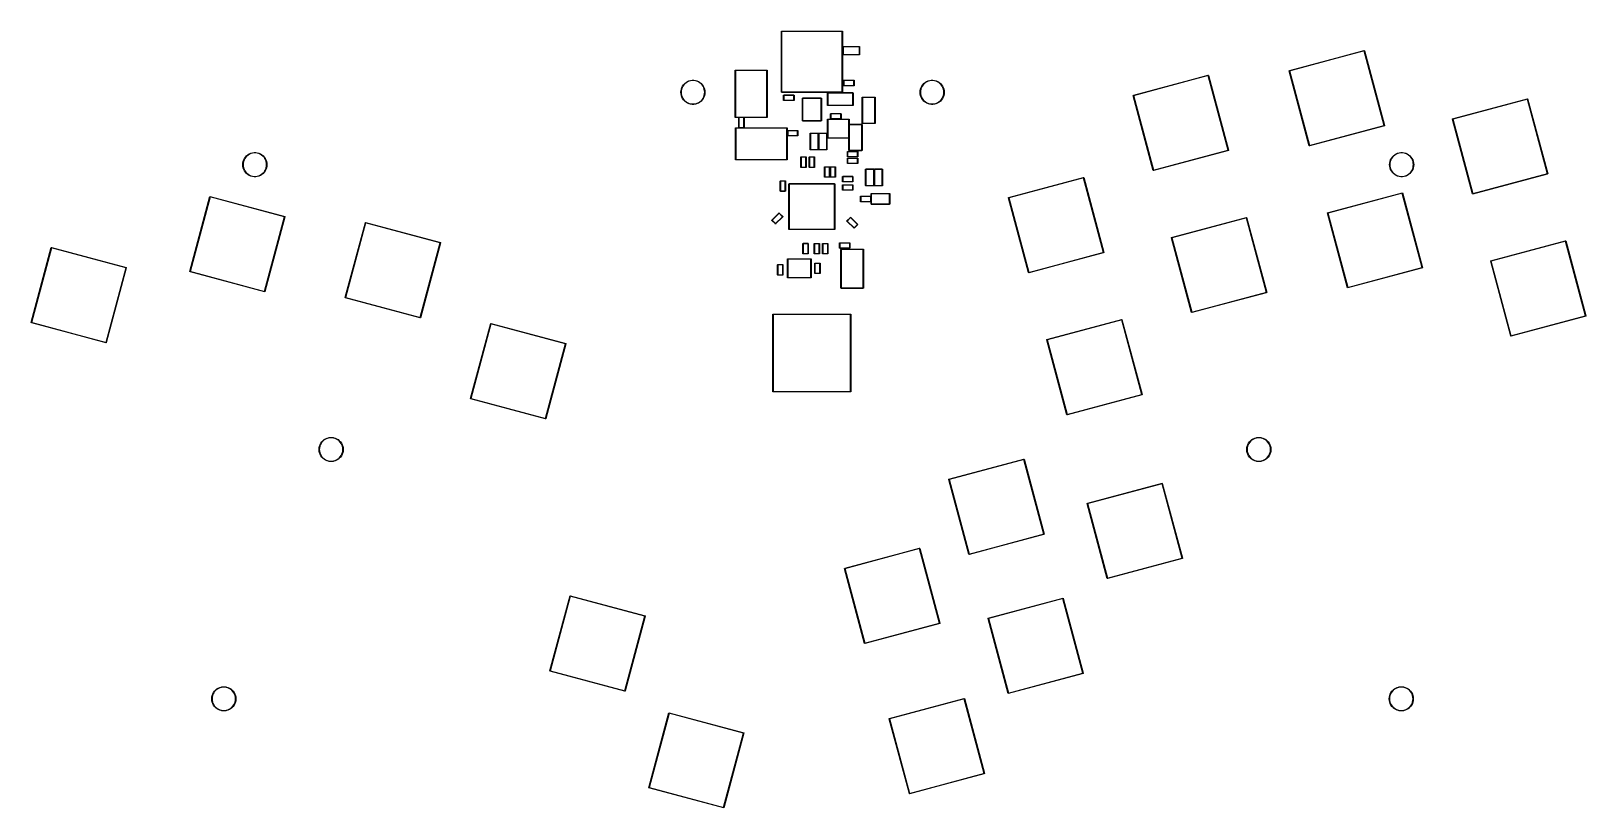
# Model space of a CAD drawing. Extents: x 58 to 338, y -164 to -23.
import ezdxf

# ---------------------------------------------------------------- set-up
doc = ezdxf.new("R2010")
doc.units = 0
doc.layers.add('BLACK', color=7, linetype='CONTINUOUS')

msp = doc.modelspace()

# ---------------------------------------------------------------- linework, layer by layer
at = {"layer": 'BLACK', "linetype": 'CONTINUOUS'}
for p, q in [((193.064, -23.21), (193.071, -23.1923)), ((193.064, -34.22), (193.064, -23.21)), ((193.071, -23.1923), (193.088, -23.185)), ((193.088, -23.185), (204.069, -23.185)), ((193.113, -23.235), (193.113, -34.195)), ((204.043, -23.235), (193.113, -23.235)), ((204.043, -34.195), (204.043, -23.235)), ((204.069, -23.185), (204.086, -23.1923)), ((204.086, -23.1923), (204.093, -23.21)), ((204.093, -23.21), (204.093, -34.22)), ((204.19, -25.99), (204.197, -25.9723)), ((204.19, -27.45), (204.19, -25.99)), ((204.197, -27.4677), (204.19, -27.45)), ((204.197, -25.9723), (204.215, -25.965)), ((204.215, -27.475), (204.197, -27.4677)), ((204.215, -25.965), (207.175, -25.965)), ((207.175, -27.475), (204.215, -27.475)), ((204.24, -26.015), (204.24, -27.425)), ((207.15, -26.015), (204.24, -26.015)), ((204.24, -27.425), (207.15, -27.425)), ((207.15, -27.425), (207.15, -26.015)), ((207.175, -25.965), (207.193, -25.9723)), ((207.193, -27.4677), (207.175, -27.475)), ((207.193, -25.9723), (207.2, -25.99)), ((207.2, -27.45), (207.193, -27.4677)), ((207.2, -25.99), (207.2, -27.45)), ((284.776, -30.3354), (298.299, -26.712)), ((298.288, -26.7667), (284.813, -30.3773)), ((301.898, -40.2414), (298.288, -26.7667)), ((298.299, -26.712), (298.318, -26.7145)), ((298.318, -26.7145), (298.33, -26.7296)), ((298.33, -26.7296), (298.33, -26.7297)), ((298.33, -26.7297), (301.953, -40.2526)), ((184.735, -30.25), (184.742, -30.2323)), ((184.735, -38.75), (184.735, -30.25)), ((184.742, -30.2323), (184.76, -30.225)), ((184.76, -30.225), (190.46, -30.225)), ((184.785, -30.275), (184.785, -38.725)), ((190.435, -30.275), (184.785, -30.275)), ((190.435, -38.725), (190.435, -30.275)), ((190.46, -30.225), (190.478, -30.2323)), ((190.478, -30.2323), (190.485, -30.25)), ((190.485, -30.25), (190.485, -38.75)), ((284.758, -30.3661), (284.761, -30.3471)), ((288.382, -43.889), (284.758, -30.3661)), ((284.761, -30.3471), (284.776, -30.3354)), ((284.813, -30.3773), (288.424, -43.8519)), ((174.945, -33.9438), (175.006, -33.6532)), ((175.049, -33.6653), (174.99, -33.95)), ((175.006, -33.6532), (175.105, -33.3735)), ((175.146, -33.3914), (175.049, -33.6653)), ((175.105, -33.3735), (175.242, -33.1099)), ((175.28, -33.1333), (175.146, -33.3914)), ((175.242, -33.1099), (175.413, -32.8674)), ((175.448, -32.8958), (175.28, -33.1333)), ((175.413, -32.8674), (175.615, -32.6504)), ((175.646, -32.6833), (175.448, -32.8958)), ((175.615, -32.6504), (175.846, -32.4631)), ((175.872, -32.4999), (175.646, -32.6833)), ((175.846, -32.4631), (176.099, -32.3088)), ((176.12, -32.3488), (175.872, -32.4999)), ((176.099, -32.3088), (176.372, -32.1906)), ((176.387, -32.233), (176.12, -32.3488)), ((176.372, -32.1906), (176.657, -32.1105)), ((176.667, -32.1546), (176.387, -32.233)), ((176.657, -32.1105), (176.952, -32.0701)), ((176.955, -32.115), (176.667, -32.1546)), ((176.952, -32.0701), (177.248, -32.0701)), ((177.245, -32.115), (176.955, -32.115)), ((177.533, -32.1546), (177.245, -32.115)), ((177.248, -32.0701), (177.543, -32.1105)), ((177.813, -32.233), (177.533, -32.1546)), ((177.543, -32.1105), (177.828, -32.1906)), ((178.08, -32.3488), (177.813, -32.233)), ((177.828, -32.1906), (178.101, -32.3088)), ((178.328, -32.4999), (178.08, -32.3488)), ((178.101, -32.3088), (178.354, -32.4631)), ((178.554, -32.6833), (178.328, -32.4999)), ((178.354, -32.4631), (178.585, -32.6504)), ((178.752, -32.8958), (178.554, -32.6833)), ((178.585, -32.6504), (178.787, -32.8674)), ((178.92, -33.1333), (178.752, -32.8958)), ((178.787, -32.8674), (178.958, -33.1099)), ((179.054, -33.3914), (178.92, -33.1333)), ((178.958, -33.1099), (179.095, -33.3735)), ((179.151, -33.6653), (179.054, -33.3914)), ((179.095, -33.3735), (179.194, -33.6532)), ((179.21, -33.95), (179.151, -33.6653)), ((179.194, -33.6532), (179.255, -33.9438)), ((204.305, -32.1), (204.312, -32.0823)), ((204.305, -33.04), (204.305, -32.1)), ((204.312, -33.0577), (204.305, -33.04)), ((204.312, -32.0823), (204.33, -32.075)), ((204.33, -33.065), (204.312, -33.0577)), ((204.33, -32.075), (206.19, -32.075)), ((206.19, -33.065), (204.33, -33.065)), ((204.355, -32.125), (204.355, -33.015)), ((206.165, -32.125), (204.355, -32.125)), ((204.355, -33.015), (206.165, -33.015)), ((206.165, -33.015), (206.165, -32.125)), ((206.19, -32.075), (206.208, -32.0823)), ((206.208, -33.0577), (206.19, -33.065)), ((206.208, -32.0823), (206.215, -32.1)), ((206.215, -33.04), (206.208, -33.0577)), ((206.215, -32.1), (206.215, -33.04)), ((218.135, -33.9438), (218.196, -33.6532)), ((218.239, -33.6653), (218.18, -33.95)), ((218.196, -33.6532), (218.295, -33.3735)), ((218.336, -33.3914), (218.239, -33.6653)), ((218.295, -33.3735), (218.432, -33.1099)), ((218.47, -33.1333), (218.336, -33.3914)), ((218.432, -33.1099), (218.603, -32.8674)), ((218.638, -32.8958), (218.47, -33.1333)), ((218.603, -32.8674), (218.805, -32.6504)), ((218.836, -32.6833), (218.638, -32.8958)), ((218.805, -32.6504), (219.036, -32.4631)), ((219.062, -32.4999), (218.836, -32.6833)), ((219.036, -32.4631), (219.289, -32.3088)), ((219.31, -32.3488), (219.062, -32.4999)), ((219.289, -32.3088), (219.562, -32.1906)), ((219.577, -32.233), (219.31, -32.3488)), ((219.562, -32.1906), (219.847, -32.1105)), ((219.857, -32.1546), (219.577, -32.233)), ((219.847, -32.1105), (220.142, -32.0701)), ((220.145, -32.115), (219.857, -32.1546)), ((220.142, -32.0701), (220.438, -32.0701)), ((220.435, -32.115), (220.145, -32.115)), ((220.723, -32.1546), (220.435, -32.115)), ((220.438, -32.0701), (220.733, -32.1105)), ((221.003, -32.233), (220.723, -32.1546)), ((220.733, -32.1105), (221.018, -32.1906)), ((221.27, -32.3488), (221.003, -32.233)), ((221.018, -32.1906), (221.291, -32.3088)), ((221.518, -32.4999), (221.27, -32.3488)), ((221.291, -32.3088), (221.544, -32.4631)), ((221.744, -32.6833), (221.518, -32.4999)), ((221.544, -32.4631), (221.775, -32.6504)), ((221.942, -32.8958), (221.744, -32.6833)), ((221.775, -32.6504), (221.977, -32.8674)), ((222.11, -33.1333), (221.942, -32.8958)), ((221.977, -32.8674), (222.148, -33.1099)), ((222.244, -33.3914), (222.11, -33.1333)), ((222.148, -33.1099), (222.285, -33.3735)), ((222.341, -33.6653), (222.244, -33.3914)), ((222.285, -33.3735), (222.384, -33.6532)), ((222.4, -33.95), (222.341, -33.6653)), ((222.384, -33.6532), (222.445, -33.9438)), ((256.617, -34.8006), (270.14, -31.1772)), ((270.129, -31.2319), (256.654, -34.8424)), ((273.739, -44.7066), (270.129, -31.2319)), ((270.14, -31.1772), (270.159, -31.1797)), ((270.159, -31.1797), (270.171, -31.1948)), ((270.171, -31.1948), (270.171, -31.1948)), ((270.171, -31.1948), (273.794, -44.7178)), ((174.925, -34.24), (174.945, -33.9438)), ((174.945, -34.5362), (174.925, -34.24)), ((175.006, -34.8268), (174.945, -34.5362)), ((174.99, -33.95), (174.97, -34.24)), ((174.97, -34.24), (174.99, -34.53)), ((174.99, -34.53), (175.049, -34.8147)), ((175.105, -35.1065), (175.006, -34.8268)), ((175.049, -34.8147), (175.146, -35.0886)), ((175.242, -35.3701), (175.105, -35.1065)), ((175.146, -35.0886), (175.28, -35.3467)), ((175.413, -35.6126), (175.242, -35.3701)), ((175.28, -35.3467), (175.448, -35.5842)), ((175.615, -35.8296), (175.413, -35.6126)), ((175.448, -35.5842), (175.646, -35.7967)), ((175.846, -36.0169), (175.615, -35.8296)), ((175.646, -35.7967), (175.872, -35.9801)), ((176.099, -36.1711), (175.846, -36.0169)), ((175.872, -35.9801), (176.12, -36.1312)), ((176.372, -36.2894), (176.099, -36.1711)), ((176.12, -36.1312), (176.387, -36.247)), ((176.657, -36.3695), (176.372, -36.2894)), ((176.387, -36.247), (176.667, -36.3254)), ((176.952, -36.4099), (176.657, -36.3695)), ((176.667, -36.3254), (176.955, -36.365)), ((177.248, -36.4099), (176.952, -36.4099)), ((176.955, -36.365), (177.245, -36.365)), ((177.245, -36.365), (177.533, -36.3254)), ((177.543, -36.3695), (177.248, -36.4099)), ((177.533, -36.3254), (177.813, -36.247)), ((177.828, -36.2894), (177.543, -36.3695)), ((177.813, -36.247), (178.08, -36.1312)), ((178.101, -36.1711), (177.828, -36.2894)), ((178.08, -36.1312), (178.328, -35.9801)), ((178.354, -36.0169), (178.101, -36.1711)), ((178.328, -35.9801), (178.554, -35.7967)), ((178.585, -35.8296), (178.354, -36.0169)), ((178.554, -35.7967), (178.752, -35.5842)), ((178.787, -35.6126), (178.585, -35.8296)), ((178.752, -35.5842), (178.92, -35.3467)), ((178.958, -35.3701), (178.787, -35.6126)), ((178.92, -35.3467), (179.054, -35.0886)), ((179.095, -35.1065), (178.958, -35.3701)), ((179.054, -35.0886), (179.151, -34.8147)), ((179.194, -34.8268), (179.095, -35.1065)), ((179.151, -34.8147), (179.21, -34.53)), ((179.255, -34.5362), (179.194, -34.8268)), ((179.23, -34.24), (179.21, -33.95)), ((179.21, -34.53), (179.23, -34.24)), ((179.255, -33.9438), (179.275, -34.24)), ((179.275, -34.24), (179.255, -34.5362)), ((193.071, -34.2377), (193.064, -34.22)), ((193.088, -34.245), (193.071, -34.2377)), ((204.069, -34.245), (193.088, -34.245)), ((193.113, -34.195), (204.043, -34.195)), ((193.475, -34.76), (193.482, -34.7423)), ((193.475, -35.7), (193.475, -34.76)), ((193.482, -35.7177), (193.475, -35.7)), ((193.482, -34.7423), (193.5, -34.735)), ((193.5, -35.725), (193.482, -35.7177)), ((193.5, -34.735), (195.36, -34.735)), ((195.36, -35.725), (193.5, -35.725)), ((193.525, -34.785), (193.525, -35.675)), ((195.335, -34.785), (193.525, -34.785)), ((193.525, -35.675), (195.335, -35.675)), ((195.335, -35.675), (195.335, -34.785)), ((195.36, -34.735), (195.378, -34.7423)), ((195.378, -35.7177), (195.36, -35.725)), ((195.378, -34.7423), (195.385, -34.76)), ((195.385, -35.7), (195.378, -35.7177)), ((195.385, -34.76), (195.385, -35.7)), ((196.855, -35.3), (196.862, -35.2823)), ((196.855, -39.4), (196.855, -35.3)), ((196.862, -35.2823), (196.88, -35.275)), ((196.88, -35.275), (200.28, -35.275)), ((196.905, -35.325), (196.905, -39.375)), ((200.255, -35.325), (196.905, -35.325)), ((200.255, -39.375), (200.255, -35.325)), ((200.28, -35.275), (200.298, -35.2823)), ((200.298, -35.2823), (200.305, -35.3)), ((200.305, -35.3), (200.305, -39.4)), ((201.405, -34.34), (201.412, -34.3223)), ((201.405, -36.58), (201.405, -34.34)), ((201.412, -34.3223), (201.43, -34.315)), ((201.43, -34.315), (205.99, -34.315)), ((201.455, -34.365), (201.455, -36.555)), ((205.965, -34.365), (201.455, -34.365)), ((204.086, -34.2377), (204.069, -34.245)), ((204.093, -34.22), (204.086, -34.2377)), ((205.965, -36.555), (205.965, -34.365)), ((205.99, -34.315), (206.008, -34.3223)), ((206.008, -34.3223), (206.015, -34.34)), ((206.015, -34.34), (206.015, -36.58)), ((207.655, -35.13), (207.662, -35.1123)), ((207.655, -39.83), (207.655, -35.13)), ((207.662, -35.1123), (207.68, -35.105)), ((207.68, -35.105), (209.98, -35.105)), ((207.705, -35.155), (207.705, -39.805)), ((209.955, -35.155), (207.705, -35.155)), ((209.955, -39.805), (209.955, -35.155)), ((209.98, -35.105), (209.998, -35.1123)), ((209.998, -35.1123), (210.005, -35.13)), ((210.005, -35.13), (210.005, -39.83)), ((218.115, -34.24), (218.135, -33.9438)), ((218.135, -34.5362), (218.115, -34.24)), ((218.196, -34.8268), (218.135, -34.5362)), ((218.18, -33.95), (218.16, -34.24)), ((218.16, -34.24), (218.18, -34.53)), ((218.18, -34.53), (218.239, -34.8147)), ((218.295, -35.1065), (218.196, -34.8268)), ((218.239, -34.8147), (218.336, -35.0886)), ((218.432, -35.3701), (218.295, -35.1065)), ((218.336, -35.0886), (218.47, -35.3467)), ((218.603, -35.6126), (218.432, -35.3701)), ((218.47, -35.3467), (218.638, -35.5842)), ((218.805, -35.8296), (218.603, -35.6126)), ((218.638, -35.5842), (218.836, -35.7967)), ((219.036, -36.0169), (218.805, -35.8296)), ((218.836, -35.7967), (219.062, -35.9801)), ((219.289, -36.1711), (219.036, -36.0169)), ((219.062, -35.9801), (219.31, -36.1312)), ((219.562, -36.2894), (219.289, -36.1711)), ((219.31, -36.1312), (219.577, -36.247)), ((219.847, -36.3695), (219.562, -36.2894)), ((219.577, -36.247), (219.857, -36.3254)), ((220.142, -36.4099), (219.847, -36.3695)), ((219.857, -36.3254), (220.145, -36.365)), ((220.438, -36.4099), (220.142, -36.4099)), ((220.145, -36.365), (220.435, -36.365)), ((220.435, -36.365), (220.723, -36.3254)), ((220.733, -36.3695), (220.438, -36.4099)), ((220.723, -36.3254), (221.003, -36.247)), ((221.018, -36.2894), (220.733, -36.3695)), ((221.003, -36.247), (221.27, -36.1312)), ((221.291, -36.1711), (221.018, -36.2894)), ((221.27, -36.1312), (221.518, -35.9801)), ((221.544, -36.0169), (221.291, -36.1711)), ((221.518, -35.9801), (221.744, -35.7967)), ((221.775, -35.8296), (221.544, -36.0169)), ((221.744, -35.7967), (221.942, -35.5842)), ((221.977, -35.6126), (221.775, -35.8296)), ((221.942, -35.5842), (222.11, -35.3467)), ((222.148, -35.3701), (221.977, -35.6126)), ((222.11, -35.3467), (222.244, -35.0886)), ((222.285, -35.1065), (222.148, -35.3701)), ((222.244, -35.0886), (222.341, -34.8147)), ((222.384, -34.8268), (222.285, -35.1065)), ((222.341, -34.8147), (222.4, -34.53)), ((222.445, -34.5362), (222.384, -34.8268)), ((222.42, -34.24), (222.4, -33.95)), ((222.4, -34.53), (222.42, -34.24)), ((222.445, -33.9438), (222.465, -34.24)), ((222.465, -34.24), (222.445, -34.5362)), ((256.599, -34.8312), (256.602, -34.8123)), ((260.223, -48.3542), (256.599, -34.8312)), ((256.602, -34.8123), (256.617, -34.8006)), ((256.654, -34.8424), (260.265, -48.3171)), ((314.256, -39.038), (327.779, -35.4145)), ((327.768, -35.4693), (314.293, -39.0798)), ((331.378, -48.944), (327.768, -35.4693)), ((327.779, -35.4145), (327.798, -35.417)), ((327.798, -35.417), (327.809, -35.4322)), ((327.809, -35.4322), (327.809, -35.4322)), ((327.809, -35.4322), (331.433, -48.9552)), ((184.742, -38.7677), (184.735, -38.75)), ((184.76, -38.775), (184.742, -38.7677)), ((185.361, -38.775), (184.76, -38.775)), ((184.785, -38.725), (190.435, -38.725)), ((185.355, -38.79), (185.361, -38.775)), ((185.355, -40.65), (185.355, -38.79)), ((185.405, -38.815), (185.405, -40.625)), ((186.295, -38.815), (185.405, -38.815)), ((186.295, -40.625), (186.295, -38.815)), ((190.46, -38.775), (186.339, -38.775)), ((186.339, -38.775), (186.345, -38.79)), ((186.345, -38.79), (186.345, -40.65)), ((190.478, -38.7677), (190.46, -38.775)), ((190.485, -38.75), (190.478, -38.7677)), ((201.412, -36.5977), (201.405, -36.58)), ((201.407, -39.12), (201.415, -39.1023)), ((201.407, -42.52), (201.407, -39.12)), ((201.43, -36.605), (201.412, -36.5977)), ((201.415, -39.1023), (201.433, -39.095)), ((205.99, -36.605), (201.43, -36.605)), ((201.433, -39.095), (205.272, -39.095)), ((201.455, -36.555), (205.965, -36.555)), ((201.457, -39.145), (201.457, -42.495)), ((205.248, -39.145), (201.457, -39.145)), ((201.965, -38.12), (201.972, -38.1023)), ((201.965, -39.04), (201.965, -38.12)), ((201.972, -39.0577), (201.965, -39.04)), ((201.972, -38.1023), (201.99, -38.095)), ((201.99, -39.065), (201.972, -39.0577)), ((201.99, -38.095), (203.81, -38.095)), ((203.81, -39.065), (201.99, -39.065)), ((202.015, -38.145), (202.015, -39.015)), ((203.785, -38.145), (202.015, -38.145)), ((202.015, -39.015), (203.785, -39.015)), ((203.785, -39.015), (203.785, -38.145)), ((203.81, -38.095), (203.828, -38.1023)), ((203.828, -39.0577), (203.81, -39.065)), ((203.828, -38.1023), (203.835, -38.12)), ((203.835, -39.04), (203.828, -39.0577)), ((203.835, -38.12), (203.835, -39.04)), ((205.248, -42.495), (205.248, -39.145)), ((205.272, -39.095), (205.29, -39.1023)), ((205.29, -39.1023), (205.297, -39.12)), ((205.297, -39.12), (205.297, -40.036)), ((206.008, -36.5977), (205.99, -36.605)), ((206.015, -36.58), (206.008, -36.5977)), ((314.238, -39.0686), (314.241, -39.0497)), ((317.862, -52.5916), (314.238, -39.0686)), ((314.241, -39.0497), (314.256, -39.038)), ((314.293, -39.0798), (317.903, -52.5545)), ((184.775, -40.69), (184.782, -40.6723)), ((184.775, -46.41), (184.775, -40.69)), ((184.782, -40.6723), (184.8, -40.665)), ((184.8, -40.665), (185.361, -40.665)), ((184.825, -40.715), (184.825, -46.385)), ((194.075, -40.715), (184.825, -40.715)), ((185.361, -40.665), (185.355, -40.65)), ((185.405, -40.625), (186.295, -40.625)), ((186.345, -40.65), (186.339, -40.665)), ((186.339, -40.665), (194.1, -40.665)), ((194.075, -46.385), (194.075, -40.715)), ((194.1, -40.665), (194.118, -40.6723)), ((194.118, -40.6723), (194.125, -40.69)), ((194.125, -40.69), (194.125, -46.41)), ((194.165, -41.18), (194.172, -41.1623)), ((194.165, -42.1), (194.165, -41.18)), ((194.172, -42.1177), (194.165, -42.1)), ((194.172, -41.1623), (194.19, -41.155)), ((194.19, -41.155), (196.01, -41.155)), ((194.215, -41.205), (194.215, -42.075)), ((195.985, -41.205), (194.215, -41.205)), ((194.215, -42.075), (195.985, -42.075)), ((195.985, -42.075), (195.985, -41.205)), ((196.01, -41.155), (196.028, -41.1623)), ((196.028, -41.1623), (196.035, -41.18)), ((196.035, -42.1), (196.028, -42.1177)), ((196.035, -41.18), (196.035, -42.1)), ((196.862, -39.4177), (196.855, -39.4)), ((196.88, -39.425), (196.862, -39.4177)), ((200.28, -39.425), (196.88, -39.425)), ((196.905, -39.375), (200.255, -39.375)), ((198.255, -41.66), (198.262, -41.6423)), ((198.255, -44.62), (198.255, -41.66)), ((198.262, -41.6423), (198.28, -41.635)), ((198.28, -41.635), (199.74, -41.635)), ((198.305, -41.685), (198.305, -44.595)), ((199.715, -41.685), (198.305, -41.685)), ((199.715, -44.595), (199.715, -41.685)), ((199.74, -41.635), (199.758, -41.6423)), ((199.758, -41.6423), (199.765, -41.66)), ((199.765, -41.66), (199.765, -44.62)), ((199.785, -41.66), (199.792, -41.6423)), ((199.785, -44.62), (199.785, -41.66)), ((199.792, -41.6423), (199.81, -41.635)), ((199.81, -41.635), (201.27, -41.635)), ((199.835, -41.685), (199.835, -44.595)), ((201.245, -41.685), (199.835, -41.685)), ((200.298, -39.4177), (200.28, -39.425)), ((200.305, -39.4), (200.298, -39.4177)), ((201.245, -44.595), (201.245, -41.685)), ((201.27, -41.635), (201.288, -41.6423)), ((201.288, -41.6423), (201.295, -41.66)), ((201.295, -41.66), (201.295, -44.62)), ((205.297, -40.036), (205.3, -40.035)), ((205.3, -40.035), (207.6, -40.035)), ((205.325, -40.085), (205.325, -44.735)), ((207.575, -40.085), (205.325, -40.085)), ((207.575, -44.735), (207.575, -40.085)), ((207.6, -40.035), (207.618, -40.0423)), ((207.618, -40.0423), (207.625, -40.06)), ((207.625, -40.06), (207.625, -44.76)), ((207.662, -39.8477), (207.655, -39.83)), ((207.68, -39.855), (207.662, -39.8477)), ((209.98, -39.855), (207.68, -39.855)), ((207.705, -39.805), (209.955, -39.805)), ((209.998, -39.8477), (209.98, -39.855)), ((210.005, -39.83), (209.998, -39.8477)), ((301.935, -40.2832), (288.412, -43.9067)), ((288.424, -43.8519), (301.898, -40.2414)), ((301.951, -40.2716), (301.935, -40.2832)), ((301.935, -40.2832), (301.935, -40.2832)), ((301.953, -40.2526), (301.951, -40.2656)), ((301.951, -40.2656), (301.951, -40.2716)), ((301.953, -40.2526), (301.953, -40.2526)), ((194.19, -42.125), (194.172, -42.1177)), ((196.01, -42.125), (194.19, -42.125)), ((196.028, -42.1177), (196.01, -42.125)), ((198.262, -44.6377), (198.255, -44.62)), ((198.28, -44.645), (198.262, -44.6377)), ((199.74, -44.645), (198.28, -44.645)), ((198.305, -44.595), (199.715, -44.595)), ((199.758, -44.6377), (199.74, -44.645)), ((199.765, -44.62), (199.758, -44.6377)), ((199.792, -44.6377), (199.785, -44.62)), ((199.81, -44.645), (199.792, -44.6377)), ((201.27, -44.645), (199.81, -44.645)), ((199.835, -44.595), (201.245, -44.595)), ((201.288, -44.6377), (201.27, -44.645)), ((201.295, -44.62), (201.288, -44.6377)), ((201.415, -42.5377), (201.407, -42.52)), ((201.433, -42.545), (201.415, -42.5377)), ((205.272, -42.545), (201.433, -42.545)), ((201.457, -42.495), (205.248, -42.495)), ((205.275, -42.544), (205.272, -42.545)), ((205.275, -44.76), (205.275, -42.544)), ((205.282, -44.7777), (205.275, -44.76)), ((205.3, -44.785), (205.282, -44.7777)), ((207.6, -44.785), (205.3, -44.785)), ((205.325, -44.735), (207.575, -44.735)), ((207.618, -44.7777), (207.6, -44.785)), ((207.625, -44.76), (207.618, -44.7777)), ((273.777, -44.7484), (260.254, -48.3719)), ((260.265, -48.3171), (273.739, -44.7066)), ((273.792, -44.7368), (273.777, -44.7484)), ((273.777, -44.7484), (273.777, -44.7484)), ((273.793, -44.7307), (273.792, -44.7368)), ((273.794, -44.7178), (273.793, -44.7307)), ((273.794, -44.7178), (273.794, -44.7178)), ((288.393, -43.9042), (288.382, -43.889)), ((288.412, -43.9067), (288.393, -43.9042)), ((288.412, -43.9067), (288.412, -43.9067)), ((95.825, -47.3134), (95.8453, -47.0172)), ((95.8453, -47.6095), (95.825, -47.3134)), ((95.8453, -47.0172), (95.9057, -46.7266)), ((95.9057, -47.9002), (95.8453, -47.6095)), ((95.8899, -47.0234), (95.87, -47.3134)), ((95.87, -47.3134), (95.8899, -47.6034)), ((95.949, -46.7387), (95.8899, -47.0234)), ((95.8899, -47.6034), (95.949, -47.888)), ((95.9057, -46.7266), (96.0051, -46.4469)), ((96.0464, -46.4648), (95.949, -46.7387)), ((96.0051, -46.4469), (96.1416, -46.1833)), ((96.1801, -46.2067), (96.0464, -46.4648)), ((96.1416, -46.1833), (96.3128, -45.9408)), ((96.3478, -45.9692), (96.1801, -46.2067)), ((96.3128, -45.9408), (96.5154, -45.7238)), ((96.5462, -45.7567), (96.3478, -45.9692)), ((96.5154, -45.7238), (96.7457, -45.5365)), ((96.7717, -45.5733), (96.5462, -45.7567)), ((96.7457, -45.5365), (96.9994, -45.3822)), ((97.0201, -45.4222), (96.7717, -45.5733)), ((96.9994, -45.3822), (97.2716, -45.264)), ((97.2867, -45.3064), (97.0201, -45.4222)), ((97.2716, -45.264), (97.5575, -45.1839)), ((97.5666, -45.228), (97.2867, -45.3064)), ((97.5575, -45.1839), (97.8516, -45.1435)), ((97.8546, -45.1884), (97.5666, -45.228)), ((97.8516, -45.1435), (98.1484, -45.1435)), ((98.1454, -45.1884), (97.8546, -45.1884)), ((98.4334, -45.228), (98.1454, -45.1884)), ((98.1484, -45.1435), (98.4425, -45.1839)), ((98.7133, -45.3064), (98.4334, -45.228)), ((98.4425, -45.1839), (98.7284, -45.264)), ((98.9799, -45.4222), (98.7133, -45.3064)), ((98.7284, -45.264), (99.0006, -45.3822)), ((99.2283, -45.5733), (98.9799, -45.4222)), ((99.0006, -45.3822), (99.2543, -45.5365)), ((99.4538, -45.7567), (99.2283, -45.5733)), ((99.2543, -45.5365), (99.4846, -45.7238)), ((99.6522, -45.9692), (99.4538, -45.7567)), ((99.4846, -45.7238), (99.6872, -45.9408)), ((99.8199, -46.2067), (99.6522, -45.9692)), ((99.6872, -45.9408), (99.8584, -46.1833)), ((99.9536, -46.4648), (99.8199, -46.2067)), ((99.8584, -46.1833), (99.9949, -46.4469)), ((100.051, -46.7387), (99.9536, -46.4648)), ((99.9949, -46.4469), (100.094, -46.7266)), ((100.11, -47.0234), (100.051, -46.7387)), ((100.051, -47.888), (100.11, -47.6034)), ((100.094, -46.7266), (100.155, -47.0172)), ((100.155, -47.6095), (100.094, -47.9002)), ((100.13, -47.3134), (100.11, -47.0234)), ((100.11, -47.6034), (100.13, -47.3134)), ((100.155, -47.0172), (100.175, -47.3134)), ((100.175, -47.3134), (100.155, -47.6095)), ((184.782, -46.4277), (184.775, -46.41)), ((184.8, -46.435), (184.782, -46.4277)), ((194.1, -46.435), (184.8, -46.435)), ((184.825, -46.385), (194.075, -46.385)), ((194.118, -46.4277), (194.1, -46.435)), ((194.125, -46.41), (194.118, -46.4277)), ((196.571, -45.9522), (196.578, -45.9346)), ((196.571, -47.7722), (196.571, -45.9522)), ((196.578, -45.9346), (196.596, -45.9273)), ((196.596, -45.9273), (197.516, -45.9273)), ((196.621, -45.9772), (196.621, -47.7473)), ((197.491, -45.9772), (196.621, -45.9772)), ((197.491, -47.7473), (197.491, -45.9772)), ((197.516, -45.9273), (197.534, -45.9346)), ((197.534, -45.9346), (197.541, -45.9522)), ((197.541, -45.9522), (197.541, -47.7722)), ((198.095, -45.9522), (198.102, -45.9346)), ((198.095, -47.7722), (198.095, -45.9522)), ((198.102, -45.9346), (198.12, -45.9273)), ((198.12, -45.9273), (199.04, -45.9273)), ((198.145, -45.9772), (198.145, -47.7473)), ((199.015, -45.9772), (198.145, -45.9772)), ((199.015, -47.7473), (199.015, -45.9772)), ((199.04, -45.9273), (199.058, -45.9346)), ((199.058, -45.9346), (199.065, -45.9522)), ((199.065, -45.9522), (199.065, -47.7722)), ((200.868, -47.7283), (200.886, -47.721)), ((200.886, -47.721), (201.806, -47.721)), ((201.806, -47.721), (201.823, -47.7283)), ((201.884, -47.7283), (201.902, -47.721)), ((201.902, -47.721), (202.822, -47.721)), ((202.822, -47.721), (202.839, -47.7283)), ((204.985, -44.965), (204.992, -44.9473)), ((204.985, -45.885), (204.985, -44.965)), ((204.992, -45.9027), (204.985, -45.885)), ((204.985, -46.165), (204.992, -46.1473)), ((204.985, -47.085), (204.985, -46.165)), ((204.992, -47.1027), (204.985, -47.085)), ((204.992, -44.9473), (205.01, -44.94)), ((205.01, -45.91), (204.992, -45.9027)), ((204.992, -46.1473), (205.01, -46.14)), ((205.01, -47.11), (204.992, -47.1027)), ((205.01, -44.94), (206.83, -44.94)), ((206.83, -45.91), (205.01, -45.91)), ((205.01, -46.14), (206.83, -46.14)), ((206.83, -47.11), (205.01, -47.11)), ((205.035, -44.99), (205.035, -45.86)), ((206.805, -44.99), (205.035, -44.99)), ((205.035, -45.86), (206.805, -45.86)), ((205.035, -46.19), (205.035, -47.06)), ((206.805, -46.19), (205.035, -46.19)), ((205.035, -47.06), (206.805, -47.06)), ((206.805, -45.86), (206.805, -44.99)), ((206.805, -47.06), (206.805, -46.19)), ((206.83, -44.94), (206.848, -44.9473)), ((206.848, -45.9027), (206.83, -45.91)), ((206.83, -46.14), (206.848, -46.1473)), ((206.848, -47.1027), (206.83, -47.11)), ((206.848, -44.9473), (206.855, -44.965)), ((206.855, -45.885), (206.848, -45.9027)), ((206.848, -46.1473), (206.855, -46.165)), ((206.855, -47.085), (206.848, -47.1027)), ((206.855, -44.965), (206.855, -45.885)), ((206.855, -46.165), (206.855, -47.085)), ((302.885, -47.3134), (302.905, -47.0172)), ((302.905, -47.6095), (302.885, -47.3134)), ((302.905, -47.0172), (302.966, -46.7266)), ((302.966, -47.9002), (302.905, -47.6095)), ((302.95, -47.0234), (302.93, -47.3134)), ((302.93, -47.3134), (302.95, -47.6034)), ((303.009, -46.7387), (302.95, -47.0234)), ((302.95, -47.6034), (303.009, -47.888)), ((302.966, -46.7266), (303.065, -46.4469)), ((303.106, -46.4648), (303.009, -46.7387)), ((303.065, -46.4469), (303.202, -46.1833)), ((303.24, -46.2067), (303.106, -46.4648)), ((303.202, -46.1833), (303.373, -45.9408)), ((303.408, -45.9692), (303.24, -46.2067)), ((303.373, -45.9408), (303.575, -45.7238)), ((303.606, -45.7567), (303.408, -45.9692)), ((303.575, -45.7238), (303.806, -45.5365)), ((303.832, -45.5733), (303.606, -45.7567)), ((303.806, -45.5365), (304.059, -45.3822)), ((304.08, -45.4222), (303.832, -45.5733)), ((304.059, -45.3822), (304.332, -45.264)), ((304.347, -45.3064), (304.08, -45.4222)), ((304.332, -45.264), (304.617, -45.1839)), ((304.627, -45.228), (304.347, -45.3064)), ((304.617, -45.1839), (304.912, -45.1435)), ((304.915, -45.1884), (304.627, -45.228)), ((304.912, -45.1435), (305.208, -45.1435)), ((305.205, -45.1884), (304.915, -45.1884)), ((305.493, -45.228), (305.205, -45.1884)), ((305.208, -45.1435), (305.503, -45.1839)), ((305.773, -45.3064), (305.493, -45.228)), ((305.503, -45.1839), (305.788, -45.264)), ((306.04, -45.4222), (305.773, -45.3064)), ((305.788, -45.264), (306.061, -45.3822)), ((306.288, -45.5733), (306.04, -45.4222)), ((306.061, -45.3822), (306.314, -45.5365)), ((306.514, -45.7567), (306.288, -45.5733)), ((306.314, -45.5365), (306.545, -45.7238)), ((306.712, -45.9692), (306.514, -45.7567)), ((306.545, -45.7238), (306.747, -45.9408)), ((306.88, -46.2067), (306.712, -45.9692)), ((306.747, -45.9408), (306.918, -46.1833)), ((307.014, -46.4648), (306.88, -46.2067)), ((306.918, -46.1833), (307.055, -46.4469)), ((307.111, -46.7387), (307.014, -46.4648)), ((307.055, -46.4469), (307.154, -46.7266)), ((307.17, -47.0234), (307.111, -46.7387)), ((307.111, -47.888), (307.17, -47.6034)), ((307.154, -46.7266), (307.215, -47.0172)), ((307.215, -47.6095), (307.154, -47.9002)), ((307.19, -47.3134), (307.17, -47.0234)), ((307.17, -47.6034), (307.19, -47.3134)), ((307.215, -47.0172), (307.235, -47.3134)), ((307.235, -47.3134), (307.215, -47.6095)), ((96.0051, -48.1799), (95.9057, -47.9002)), ((95.949, -47.888), (96.0464, -48.162)), ((96.1416, -48.4435), (96.0051, -48.1799)), ((96.0464, -48.162), (96.1801, -48.4201)), ((96.3128, -48.686), (96.1416, -48.4435)), ((96.1801, -48.4201), (96.3478, -48.6576)), ((96.5154, -48.903), (96.3128, -48.686)), ((96.3478, -48.6576), (96.5462, -48.87)), ((96.7457, -49.0903), (96.5154, -48.903)), ((96.5462, -48.87), (96.7717, -49.0535)), ((96.9994, -49.2445), (96.7457, -49.0903)), ((96.7717, -49.0535), (97.0201, -49.2045)), ((97.2716, -49.3628), (96.9994, -49.2445)), ((97.0201, -49.2045), (97.2867, -49.3204)), ((97.5575, -49.4429), (97.2716, -49.3628)), ((97.2867, -49.3204), (97.5666, -49.3988)), ((97.8516, -49.4833), (97.5575, -49.4429)), ((97.5666, -49.3988), (97.8546, -49.4384)), ((98.1484, -49.4833), (97.8516, -49.4833)), ((97.8546, -49.4384), (98.1454, -49.4384)), ((98.1454, -49.4384), (98.4334, -49.3988)), ((98.4425, -49.4429), (98.1484, -49.4833)), ((98.4334, -49.3988), (98.7133, -49.3204)), ((98.7284, -49.3628), (98.4425, -49.4429)), ((98.7133, -49.3204), (98.9799, -49.2045)), ((99.0006, -49.2445), (98.7284, -49.3628)), ((98.9799, -49.2045), (99.2283, -49.0535)), ((99.2543, -49.0903), (99.0006, -49.2445)), ((99.2283, -49.0535), (99.4538, -48.87)), ((99.4846, -48.903), (99.2543, -49.0903)), ((99.4538, -48.87), (99.6522, -48.6576)), ((99.6872, -48.686), (99.4846, -48.903)), ((99.6522, -48.6576), (99.8199, -48.4201)), ((99.8584, -48.4435), (99.6872, -48.686)), ((99.8199, -48.4201), (99.9536, -48.162)), ((99.9949, -48.1799), (99.8584, -48.4435)), ((99.9536, -48.162), (100.051, -47.888)), ((100.094, -47.9002), (99.9949, -48.1799)), ((192.86, -50.286), (192.867, -50.2683)), ((192.86, -52.106), (192.86, -50.286)), ((192.867, -50.2683), (192.885, -50.261)), ((192.885, -50.261), (193.805, -50.261)), ((192.91, -50.311), (192.91, -52.081)), ((193.78, -50.311), (192.91, -50.311)), ((193.78, -52.081), (193.78, -50.311)), ((193.805, -50.261), (193.822, -50.2683)), ((193.822, -50.2683), (193.83, -50.286)), ((193.83, -50.286), (193.83, -52.106)), ((196.578, -47.7899), (196.571, -47.7722)), ((196.596, -47.7972), (196.578, -47.7899)), ((197.516, -47.7972), (196.596, -47.7972)), ((196.621, -47.7473), (197.491, -47.7473)), ((197.534, -47.7899), (197.516, -47.7972)), ((197.541, -47.7722), (197.534, -47.7899)), ((198.102, -47.7899), (198.095, -47.7722)), ((198.12, -47.7972), (198.102, -47.7899)), ((199.04, -47.7972), (198.12, -47.7972)), ((198.145, -47.7473), (199.015, -47.7473)), ((199.058, -47.7899), (199.04, -47.7972)), ((199.065, -47.7722), (199.058, -47.7899)), ((200.861, -47.746), (200.868, -47.7283)), ((200.861, -49.566), (200.861, -47.746)), ((200.868, -49.5837), (200.861, -49.566)), ((200.886, -49.591), (200.868, -49.5837)), ((201.806, -49.591), (200.886, -49.591)), ((200.911, -47.771), (200.911, -49.541)), ((201.781, -47.771), (200.911, -47.771)), ((200.911, -49.541), (201.781, -49.541)), ((201.781, -49.541), (201.781, -47.771)), ((201.823, -49.5837), (201.806, -49.591)), ((201.823, -47.7283), (201.831, -47.746)), ((201.831, -49.566), (201.823, -49.5837)), ((201.831, -47.746), (201.831, -49.566)), ((201.877, -47.746), (201.884, -47.7283)), ((201.877, -49.566), (201.877, -47.746)), ((201.884, -49.5837), (201.877, -49.566)), ((201.902, -49.591), (201.884, -49.5837)), ((202.822, -49.591), (201.902, -49.591)), ((201.927, -47.771), (201.927, -49.541)), ((202.797, -47.771), (201.927, -47.771)), ((201.927, -49.541), (202.797, -49.541)), ((202.797, -49.541), (202.797, -47.771)), ((202.839, -49.5837), (202.822, -49.591)), ((202.839, -47.7283), (202.847, -47.746)), ((202.847, -49.566), (202.839, -49.5837)), ((202.847, -47.746), (202.847, -49.566)), ((204.122, -49.4502), (204.129, -49.4326)), ((204.122, -50.3702), (204.122, -49.4502)), ((204.129, -50.3879), (204.122, -50.3702)), ((204.129, -49.4326), (204.147, -49.4252)), ((204.147, -50.3952), (204.129, -50.3879)), ((204.147, -49.4252), (205.967, -49.4252)), ((205.967, -50.3952), (204.147, -50.3952)), ((204.172, -49.4752), (204.172, -50.3453)), ((205.942, -49.4752), (204.172, -49.4752)), ((204.172, -50.3453), (205.942, -50.3453)), ((205.942, -50.3453), (205.942, -49.4752)), ((205.967, -49.4252), (205.985, -49.4326)), ((205.985, -50.3879), (205.967, -50.3952)), ((205.985, -49.4326), (205.992, -49.4502)), ((205.992, -50.3702), (205.985, -50.3879)), ((205.992, -49.4502), (205.992, -50.3702)), ((208.275, -48.125), (208.282, -48.1073)), ((208.275, -51.085), (208.275, -48.125)), ((208.282, -48.1073), (208.3, -48.1)), ((208.3, -48.1), (209.76, -48.1)), ((208.325, -48.15), (208.325, -51.06)), ((209.735, -48.15), (208.325, -48.15)), ((209.735, -51.06), (209.735, -48.15)), ((209.76, -48.1), (209.778, -48.1073)), ((209.778, -48.1073), (209.785, -48.125)), ((209.785, -48.125), (209.785, -51.085)), ((209.815, -48.125), (209.822, -48.1073)), ((209.815, -51.085), (209.815, -48.125)), ((209.822, -48.1073), (209.84, -48.1)), ((209.84, -48.1), (211.3, -48.1)), ((209.865, -48.15), (209.865, -51.06)), ((211.275, -48.15), (209.865, -48.15)), ((211.275, -51.06), (211.275, -48.15)), ((211.3, -48.1), (211.318, -48.1073)), ((211.318, -48.1073), (211.325, -48.125)), ((211.325, -48.125), (211.325, -51.085)), ((234.108, -53.2512), (247.631, -49.6278)), ((247.619, -49.6825), (234.145, -53.2931)), ((251.23, -63.1572), (247.619, -49.6825)), ((247.631, -49.6278), (247.649, -49.6303)), ((247.649, -49.6303), (247.661, -49.6454)), ((247.661, -49.6454), (247.661, -49.6454)), ((247.661, -49.6454), (251.285, -63.1684)), ((260.235, -48.3694), (260.223, -48.3542)), ((260.254, -48.3719), (260.235, -48.3694)), ((260.254, -48.3719), (260.254, -48.3719)), ((303.065, -48.1799), (302.966, -47.9002)), ((303.009, -47.888), (303.106, -48.162)), ((303.202, -48.4435), (303.065, -48.1799)), ((303.106, -48.162), (303.24, -48.4201)), ((303.373, -48.686), (303.202, -48.4435)), ((303.24, -48.4201), (303.408, -48.6576)), ((303.575, -48.903), (303.373, -48.686)), ((303.408, -48.6576), (303.606, -48.87)), ((303.806, -49.0903), (303.575, -48.903)), ((303.606, -48.87), (303.832, -49.0535)), ((304.059, -49.2445), (303.806, -49.0903)), ((303.832, -49.0535), (304.08, -49.2045)), ((304.332, -49.3628), (304.059, -49.2445)), ((304.08, -49.2045), (304.347, -49.3204)), ((304.617, -49.4429), (304.332, -49.3628)), ((304.347, -49.3204), (304.627, -49.3988)), ((304.912, -49.4833), (304.617, -49.4429)), ((304.627, -49.3988), (304.915, -49.4384)), ((305.208, -49.4833), (304.912, -49.4833)), ((304.915, -49.4384), (305.205, -49.4384)), ((305.205, -49.4384), (305.493, -49.3988)), ((305.503, -49.4429), (305.208, -49.4833)), ((305.493, -49.3988), (305.773, -49.3204)), ((305.788, -49.3628), (305.503, -49.4429)), ((305.773, -49.3204), (306.04, -49.2045)), ((306.061, -49.2445), (305.788, -49.3628)), ((306.04, -49.2045), (306.288, -49.0535)), ((306.314, -49.0903), (306.061, -49.2445)), ((306.288, -49.0535), (306.514, -48.87)), ((306.545, -48.903), (306.314, -49.0903)), ((306.514, -48.87), (306.712, -48.6576)), ((306.747, -48.686), (306.545, -48.903)), ((306.712, -48.6576), (306.88, -48.4201)), ((306.918, -48.4435), (306.747, -48.686)), ((306.88, -48.4201), (307.014, -48.162)), ((307.055, -48.1799), (306.918, -48.4435)), ((307.014, -48.162), (307.111, -47.888)), ((307.154, -47.9002), (307.055, -48.1799)), ((331.415, -48.9858), (317.892, -52.6093)), ((317.903, -52.5545), (331.378, -48.944)), ((331.43, -48.9742), (331.415, -48.9858)), ((331.415, -48.9858), (331.415, -48.9858)), ((331.431, -48.9681), (331.43, -48.9742)), ((331.433, -48.9552), (331.431, -48.9681)), ((331.433, -48.9552), (331.433, -48.9552)), ((86.2367, -66.6109), (89.8602, -53.0879)), ((89.902, -53.125), (86.2915, -66.5996)), ((89.8602, -53.0879), (89.8719, -53.0727)), ((89.8719, -53.0727), (89.8908, -53.0702)), ((89.8908, -53.0702), (89.8908, -53.0702)), ((89.8908, -53.0702), (103.414, -56.6937)), ((103.377, -56.7355), (89.902, -53.125)), ((192.867, -52.1237), (192.86, -52.106)), ((192.885, -52.131), (192.867, -52.1237)), ((193.805, -52.131), (192.885, -52.131)), ((192.91, -52.081), (193.78, -52.081)), ((193.822, -52.1237), (193.805, -52.131)), ((193.83, -52.106), (193.822, -52.1237)), ((194.435, -50.775), (194.442, -50.7573)), ((194.435, -59.015), (194.435, -50.775)), ((194.442, -50.7573), (194.46, -50.75)), ((194.46, -50.75), (202.7, -50.75)), ((194.485, -50.8), (194.485, -58.99)), ((202.675, -50.8), (194.485, -50.8)), ((202.675, -58.99), (202.675, -50.8)), ((202.7, -50.75), (202.718, -50.7573)), ((202.718, -50.7573), (202.725, -50.775)), ((202.725, -50.775), (202.725, -59.015)), ((204.122, -50.9742), (204.129, -50.9566)), ((204.122, -51.8942), (204.122, -50.9742)), ((204.129, -51.9119), (204.122, -51.8942)), ((204.129, -50.9566), (204.147, -50.9492)), ((204.147, -51.9192), (204.129, -51.9119)), ((204.147, -50.9492), (205.967, -50.9492)), ((205.967, -51.9192), (204.147, -51.9192)), ((204.172, -50.9992), (204.172, -51.8693)), ((205.942, -50.9992), (204.172, -50.9992)), ((204.172, -51.8693), (205.942, -51.8693)), ((205.942, -51.8693), (205.942, -50.9992)), ((205.967, -50.9492), (205.985, -50.9566)), ((205.985, -51.9119), (205.967, -51.9192)), ((205.985, -50.9566), (205.992, -50.9742)), ((205.992, -51.8942), (205.985, -51.9119)), ((205.992, -50.9742), (205.992, -51.8942)), ((207.375, -53.04), (207.382, -53.0223)), ((207.375, -53.98), (207.375, -53.04)), ((207.382, -53.0223), (207.4, -53.015)), ((207.4, -53.015), (209.252, -53.015)), ((207.425, -53.065), (207.425, -53.955)), ((209.235, -53.065), (207.425, -53.065)), ((208.282, -51.1027), (208.275, -51.085)), ((208.3, -51.11), (208.282, -51.1027)), ((209.76, -51.11), (208.3, -51.11)), ((208.325, -51.06), (209.735, -51.06)), ((209.235, -53.955), (209.235, -53.065)), ((209.252, -52.55), (209.26, -52.5323)), ((209.252, -53.015), (209.252, -52.55)), ((209.26, -52.5323), (209.278, -52.525)), ((209.278, -52.525), (212.637, -52.525)), ((209.302, -52.575), (209.302, -54.425)), ((212.612, -52.575), (209.302, -52.575)), ((209.778, -51.1027), (209.76, -51.11)), ((209.785, -51.085), (209.778, -51.1027)), ((209.822, -51.1027), (209.815, -51.085)), ((209.84, -51.11), (209.822, -51.1027)), ((211.3, -51.11), (209.84, -51.11)), ((209.865, -51.06), (211.275, -51.06)), ((211.318, -51.1027), (211.3, -51.11)), ((211.325, -51.085), (211.318, -51.1027)), ((212.612, -54.425), (212.612, -52.575)), ((212.637, -52.525), (212.655, -52.5323)), ((212.655, -52.5323), (212.662, -52.55)), ((212.662, -52.55), (212.662, -54.45)), ((234.09, -53.2818), (234.092, -53.2629)), ((237.713, -66.8048), (234.09, -53.2818)), ((234.092, -53.2629), (234.108, -53.2512)), ((234.145, -53.2931), (237.755, -66.7677)), ((291.672, -56.0046), (305.195, -52.3812)), ((305.184, -52.4359), (291.709, -56.0465)), ((308.794, -65.9106), (305.184, -52.4359)), ((305.195, -52.3812), (305.214, -52.3837)), ((305.214, -52.3837), (305.226, -52.3989)), ((305.226, -52.3989), (305.226, -52.3989)), ((305.226, -52.3989), (308.849, -65.9218)), ((317.873, -52.6068), (317.862, -52.5916)), ((317.892, -52.6093), (317.873, -52.6068)), ((317.892, -52.6093), (317.892, -52.6093)), ((191.342, -57.3385), (192.629, -56.0516)), ((192.647, -56.1046), (191.395, -57.3562)), ((192.629, -56.0516), (192.634, -56.0495)), ((192.629, -56.0516), (192.629, -56.0516)), ((192.634, -56.0495), (192.647, -56.0443)), ((192.647, -56.0443), (192.665, -56.0516)), ((193.262, -56.7198), (192.647, -56.1046)), ((192.665, -56.0516), (192.665, -56.0516)), ((192.665, -56.0516), (193.315, -56.7021)), ((207.382, -53.9977), (207.375, -53.98)), ((207.4, -54.005), (207.382, -53.9977)), ((209.252, -54.005), (207.4, -54.005)), ((207.425, -53.955), (209.235, -53.955)), ((209.252, -54.45), (209.252, -54.005)), ((209.26, -54.4677), (209.252, -54.45)), ((209.278, -54.475), (209.26, -54.4677)), ((212.637, -54.475), (209.278, -54.475)), ((209.302, -54.425), (212.612, -54.425)), ((212.655, -54.4677), (212.637, -54.475)), ((212.662, -54.45), (212.655, -54.4677)), ((291.654, -56.0353), (291.657, -56.0163)), ((295.278, -69.5582), (291.654, -56.0353)), ((291.657, -56.0163), (291.672, -56.0046)), ((291.709, -56.0465), (295.32, -69.5211)), ((99.7662, -70.2102), (103.377, -56.7355)), ((103.431, -56.7243), (99.808, -70.2473)), ((103.414, -56.6937), (103.414, -56.6937)), ((103.414, -56.6937), (103.429, -56.7053)), ((103.429, -56.7053), (103.429, -56.7053)), ((103.429, -56.7053), (103.431, -56.7243)), ((103.431, -56.7243), (103.431, -56.7243)), ((114.332, -71.3168), (117.956, -57.7939)), ((117.997, -57.8309), (114.387, -71.3056)), ((117.956, -57.7939), (117.967, -57.7787)), ((117.967, -57.7787), (117.986, -57.7762)), ((117.986, -57.7762), (117.986, -57.7762)), ((117.986, -57.7762), (131.509, -61.3996)), ((131.472, -61.4415), (117.997, -57.8309)), ((191.335, -57.3562), (191.342, -57.3385)), ((191.342, -57.3739), (191.335, -57.3562)), ((191.342, -57.3385), (191.342, -57.3385)), ((191.993, -58.0244), (191.342, -57.3739)), ((191.395, -57.3562), (192.011, -57.9714)), ((191.998, -58.0266), (191.993, -58.0244)), ((191.993, -58.0244), (191.993, -58.0244)), ((192.011, -58.0318), (191.998, -58.0266)), ((192.011, -57.9714), (193.262, -56.7198)), ((192.028, -58.0244), (192.011, -58.0318)), ((193.315, -56.7375), (192.028, -58.0244)), ((192.028, -58.0244), (192.028, -58.0244)), ((193.315, -56.7021), (193.315, -56.7021)), ((193.315, -56.7021), (193.315, -56.7021)), ((193.315, -56.7021), (193.322, -56.7198)), ((193.322, -56.7198), (193.315, -56.7375)), ((193.315, -56.7375), (193.315, -56.7375)), ((204.892, -57.4977), (204.9, -57.48)), ((204.9, -57.5154), (204.892, -57.4977)), ((204.9, -57.48), (205.55, -56.8295)), ((204.9, -57.48), (204.9, -57.48)), ((206.187, -58.8023), (204.9, -57.5154)), ((205.568, -56.8825), (204.953, -57.4977)), ((204.953, -57.4977), (206.204, -58.7493)), ((205.55, -56.8295), (205.555, -56.8273)), ((205.55, -56.8295), (205.55, -56.8295)), ((205.555, -56.8273), (205.568, -56.8222)), ((205.568, -56.8222), (205.585, -56.8295)), ((206.819, -58.1341), (205.568, -56.8825)), ((205.585, -56.8295), (205.585, -56.8295)), ((205.585, -56.8295), (206.872, -58.1164)), ((206.192, -58.8045), (206.187, -58.8023)), ((206.187, -58.8023), (206.187, -58.8023)), ((206.204, -58.8096), (206.192, -58.8045)), ((206.204, -58.7493), (206.819, -58.1341)), ((206.222, -58.8023), (206.204, -58.8096)), ((206.872, -58.1518), (206.222, -58.8023)), ((206.222, -58.8023), (206.222, -58.8023)), ((206.872, -58.1164), (206.872, -58.1164)), ((206.872, -58.1164), (206.872, -58.1164)), ((206.872, -58.1164), (206.88, -58.1341)), ((206.88, -58.1341), (206.872, -58.1518)), ((206.872, -58.1518), (206.872, -58.1518)), ((263.513, -60.4698), (277.036, -56.8464)), ((277.025, -56.9011), (263.55, -60.5117)), ((280.635, -70.3758), (277.025, -56.9011)), ((277.036, -56.8464), (277.055, -56.8489)), ((277.055, -56.8489), (277.067, -56.864)), ((277.067, -56.864), (277.067, -56.864)), ((277.067, -56.864), (280.69, -70.387)), ((127.862, -74.9161), (131.472, -61.4415)), ((131.527, -61.4303), (127.903, -74.9532)), ((131.509, -61.3996), (131.509, -61.3996)), ((131.509, -61.3996), (131.524, -61.4113)), ((131.524, -61.4113), (131.524, -61.4113)), ((131.524, -61.4113), (131.527, -61.4303)), ((131.527, -61.4303), (131.527, -61.4303)), ((194.442, -59.0327), (194.435, -59.015)), ((194.46, -59.04), (194.442, -59.0327)), ((202.7, -59.04), (194.46, -59.04)), ((194.485, -58.99), (202.675, -58.99)), ((196.942, -61.5532), (196.949, -61.5356)), ((196.942, -63.4132), (196.942, -61.5532)), ((196.949, -61.5356), (196.967, -61.5282)), ((196.967, -61.5282), (197.907, -61.5282)), ((196.992, -61.5782), (196.992, -63.3882)), ((197.882, -61.5782), (196.992, -61.5782)), ((197.882, -63.3882), (197.882, -61.5782)), ((197.907, -61.5282), (197.925, -61.5356)), ((197.925, -61.5356), (197.932, -61.5532)), ((197.932, -61.5532), (197.932, -63.4132)), ((198.984, -61.5732), (198.991, -61.5556)), ((198.984, -63.3932), (198.984, -61.5732)), ((198.991, -61.5556), (199.009, -61.5482)), ((199.009, -61.5482), (199.929, -61.5482)), ((199.034, -61.5983), (199.034, -63.3682)), ((199.904, -61.5983), (199.034, -61.5983)), ((199.904, -63.3682), (199.904, -61.5983)), ((199.929, -61.5482), (199.947, -61.5556)), ((199.947, -61.5556), (199.954, -61.5732)), ((199.954, -61.5732), (199.954, -63.3932)), ((200.508, -61.5732), (200.515, -61.5556)), ((200.508, -63.3932), (200.508, -61.5732)), ((200.515, -61.5556), (200.533, -61.5482)), ((200.533, -61.5482), (201.453, -61.5482)), ((200.558, -61.5983), (200.558, -63.3682)), ((201.428, -61.5983), (200.558, -61.5983)), ((201.428, -63.3682), (201.428, -61.5983)), ((201.453, -61.5482), (201.471, -61.5556)), ((201.471, -61.5556), (201.478, -61.5732)), ((201.478, -61.5732), (201.478, -63.3932)), ((202.718, -59.0327), (202.7, -59.04)), ((202.725, -59.015), (202.718, -59.0327)), ((203.545, -61.46), (203.552, -61.4423)), ((203.545, -62.4), (203.545, -61.46)), ((203.552, -61.4423), (203.57, -61.435)), ((203.57, -61.435), (205.43, -61.435)), ((203.595, -61.485), (203.595, -62.375)), ((205.405, -61.485), (203.595, -61.485)), ((205.405, -62.375), (205.405, -61.485)), ((205.43, -61.435), (205.448, -61.4423)), ((205.448, -61.4423), (205.455, -61.46)), ((205.455, -61.46), (205.455, -62.4)), ((263.495, -60.5005), (263.498, -60.4815)), ((267.119, -74.0234), (263.495, -60.5005)), ((263.498, -60.4815), (263.513, -60.4698)), ((263.55, -60.5117), (267.161, -73.9863)), ((321.152, -64.7072), (334.675, -61.0838)), ((334.664, -61.1385), (321.189, -64.749)), ((338.274, -74.6132), (334.664, -61.1385)), ((334.675, -61.0838), (334.694, -61.0863)), ((334.694, -61.0863), (334.705, -61.1014)), ((334.705, -61.1014), (334.705, -61.1014)), ((334.705, -61.1014), (338.329, -74.6244)), ((57.5986, -75.8154), (61.2221, -62.2924)), ((61.2639, -62.3295), (57.6534, -75.8042)), ((61.2221, -62.2924), (61.2337, -62.2773)), ((61.2337, -62.2773), (61.2527, -62.2748)), ((61.2527, -62.2748), (61.2527, -62.2748)), ((61.2527, -62.2748), (74.7757, -65.8982)), ((74.7386, -65.9401), (61.2639, -62.3295)), ((194.169, -64.3392), (194.176, -64.3216)), ((194.169, -67.7392), (194.169, -64.3392)), ((194.176, -64.3216), (194.194, -64.3143)), ((194.194, -64.3143), (198.394, -64.3143)), ((194.219, -64.3642), (194.219, -67.7142)), ((198.369, -64.3642), (194.219, -64.3642)), ((196.949, -63.4309), (196.942, -63.4132)), ((196.967, -63.4382), (196.949, -63.4309)), ((197.907, -63.4382), (196.967, -63.4382)), ((196.992, -63.3882), (197.882, -63.3882)), ((197.925, -63.4309), (197.907, -63.4382)), ((197.932, -63.4132), (197.925, -63.4309)), ((198.369, -67.7142), (198.369, -64.3642)), ((198.394, -64.3143), (198.412, -64.3216)), ((198.412, -64.3216), (198.419, -64.3392)), ((198.419, -64.3392), (198.419, -67.7392)), ((198.991, -63.4109), (198.984, -63.3932)), ((199.009, -63.4183), (198.991, -63.4109)), ((199.929, -63.4183), (199.009, -63.4183)), ((199.034, -63.3682), (199.904, -63.3682)), ((199.947, -63.4109), (199.929, -63.4183)), ((199.954, -63.3932), (199.947, -63.4109)), ((200.515, -63.4109), (200.508, -63.3932)), ((200.533, -63.4183), (200.515, -63.4109)), ((201.453, -63.4183), (200.533, -63.4183)), ((200.558, -63.3682), (201.428, -63.3682)), ((201.471, -63.4109), (201.453, -63.4183)), ((201.478, -63.3932), (201.471, -63.4109)), ((203.552, -62.4177), (203.545, -62.4)), ((203.57, -62.425), (203.552, -62.4177)), ((205.43, -62.425), (203.57, -62.425)), ((203.595, -62.375), (205.405, -62.375)), ((203.825, -62.62), (203.832, -62.6023)), ((203.825, -69.62), (203.825, -62.62)), ((203.832, -62.6023), (203.85, -62.595)), ((203.85, -62.595), (207.85, -62.595)), ((203.875, -62.645), (203.875, -69.595)), ((207.825, -62.645), (203.875, -62.645)), ((205.448, -62.4177), (205.43, -62.425)), ((205.455, -62.4), (205.448, -62.4177)), ((207.825, -69.595), (207.825, -62.645)), ((207.85, -62.595), (207.868, -62.6023)), ((207.868, -62.6023), (207.875, -62.62)), ((207.875, -62.62), (207.875, -69.62)), ((251.267, -63.199), (237.744, -66.8225)), ((237.755, -66.7677), (251.23, -63.1572)), ((251.282, -63.1874), (251.267, -63.199)), ((251.267, -63.199), (251.267, -63.199)), ((251.283, -63.1813), (251.282, -63.1874)), ((251.285, -63.1684), (251.283, -63.1813)), ((251.285, -63.1684), (251.285, -63.1684)), ((71.128, -79.4147), (74.7386, -65.9401)), ((74.7933, -65.9288), (71.1699, -79.4518)), ((74.7757, -65.8982), (74.7757, -65.8982)), ((74.7757, -65.8982), (74.7908, -65.9099)), ((74.7908, -65.9099), (74.7908, -65.9099)), ((74.7908, -65.9099), (74.7933, -65.9288)), ((74.7933, -65.9288), (74.7933, -65.9288)), ((86.2392, -66.6298), (86.2367, -66.6109)), ((86.2367, -66.6109), (86.2367, -66.6109)), ((86.2544, -66.6415), (86.2392, -66.6298)), ((99.7774, -70.2649), (86.2544, -66.6415)), ((86.2915, -66.5996), (99.7662, -70.2102)), ((192.38, -65.399), (192.387, -65.3813)), ((192.38, -67.219), (192.38, -65.399)), ((192.387, -67.2367), (192.38, -67.219)), ((192.387, -65.3813), (192.405, -65.374)), ((192.405, -67.244), (192.387, -67.2367)), ((192.405, -65.374), (193.325, -65.374)), ((193.325, -67.244), (192.405, -67.244)), ((192.43, -65.424), (192.43, -67.194)), ((193.3, -65.424), (192.43, -65.424)), ((192.43, -67.194), (193.3, -67.194)), ((193.3, -67.194), (193.3, -65.424)), ((193.325, -65.374), (193.343, -65.3813)), ((193.343, -67.2367), (193.325, -67.244)), ((193.343, -65.3813), (193.35, -65.399)), ((193.35, -67.219), (193.343, -67.2367)), ((193.35, -65.399), (193.35, -67.219)), ((199.083, -65.145), (199.09, -65.1273)), ((199.083, -66.965), (199.083, -65.145)), ((199.09, -66.9827), (199.083, -66.965)), ((199.09, -65.1273), (199.108, -65.12)), ((199.108, -66.99), (199.09, -66.9827)), ((199.108, -65.12), (200.028, -65.12)), ((200.028, -66.99), (199.108, -66.99)), ((199.133, -65.17), (199.133, -66.94)), ((200.003, -65.17), (199.133, -65.17)), ((199.133, -66.94), (200.003, -66.94)), ((200.003, -66.94), (200.003, -65.17)), ((200.028, -65.12), (200.045, -65.1273)), ((200.045, -66.9827), (200.028, -66.99)), ((200.045, -65.1273), (200.053, -65.145)), ((200.053, -66.965), (200.045, -66.9827)), ((200.053, -65.145), (200.053, -66.965)), ((237.725, -66.82), (237.713, -66.8048)), ((237.744, -66.8225), (237.725, -66.82)), ((237.744, -66.8225), (237.744, -66.8225)), ((308.831, -65.9524), (295.308, -69.5759)), ((295.32, -69.5211), (308.794, -65.9106)), ((308.847, -65.9408), (308.831, -65.9524)), ((308.831, -65.9524), (308.831, -65.9524)), ((308.849, -65.9218), (308.847, -65.9348)), ((308.847, -65.9348), (308.847, -65.9408)), ((308.849, -65.9218), (308.849, -65.9218)), ((321.134, -64.7378), (321.137, -64.7189)), ((324.758, -78.2608), (321.134, -64.7378)), ((321.137, -64.7189), (321.152, -64.7072)), ((321.189, -64.749), (324.799, -78.2237)), ((194.176, -67.7569), (194.169, -67.7392)), ((194.194, -67.7642), (194.176, -67.7569)), ((198.394, -67.7642), (194.194, -67.7642)), ((194.219, -67.7142), (198.369, -67.7142)), ((198.412, -67.7569), (198.394, -67.7642)), ((198.419, -67.7392), (198.412, -67.7569)), ((203.832, -69.6377), (203.825, -69.62)), ((203.85, -69.645), (203.832, -69.6377)), ((207.85, -69.645), (203.85, -69.645)), ((203.875, -69.595), (207.825, -69.595)), ((207.868, -69.6377), (207.85, -69.645)), ((207.875, -69.62), (207.868, -69.6377)), ((295.289, -69.5734), (295.278, -69.5582)), ((295.308, -69.5759), (295.289, -69.5734)), ((295.308, -69.5759), (295.308, -69.5759)), ((99.7964, -70.2624), (99.7774, -70.2649)), ((99.808, -70.2473), (99.7964, -70.2624)), ((99.808, -70.2473), (99.808, -70.2473)), ((114.335, -71.3358), (114.332, -71.3168)), ((114.35, -71.3474), (114.335, -71.3358)), ((127.873, -74.9709), (114.35, -71.3474)), ((114.387, -71.3056), (127.862, -74.9161)), ((280.673, -70.4176), (267.15, -74.0411)), ((267.161, -73.9863), (280.635, -70.3758)), ((280.688, -70.406), (280.673, -70.4176)), ((280.673, -70.4176), (280.673, -70.4176)), ((280.689, -70.3999), (280.688, -70.406)), ((280.69, -70.387), (280.689, -70.3999)), ((280.69, -70.387), (280.69, -70.387)), ((127.892, -74.9684), (127.873, -74.9709)), ((127.903, -74.9532), (127.892, -74.9684)), ((127.903, -74.9532), (127.903, -74.9532)), ((191.553, -74.3269), (191.561, -74.3092)), ((191.553, -88.3269), (191.553, -74.3269)), ((191.561, -74.3092), (191.578, -74.3019)), ((191.578, -74.3019), (205.578, -74.3019)), ((191.603, -74.3519), (191.603, -88.3019)), ((205.553, -74.3519), (191.603, -74.3519)), ((205.553, -88.3019), (205.553, -74.3519)), ((205.578, -74.3019), (205.596, -74.3092)), ((205.596, -74.3092), (205.603, -74.3269)), ((205.603, -74.3269), (205.603, -88.3269)), ((241.003, -78.9195), (254.526, -75.296)), ((254.515, -75.3508), (241.04, -78.9613)), ((258.126, -88.8254), (254.515, -75.3508)), ((254.526, -75.296), (254.545, -75.2985)), ((254.545, -75.2985), (254.557, -75.3137)), ((254.557, -75.3137), (254.557, -75.3137)), ((254.557, -75.3137), (258.18, -88.8366)), ((267.131, -74.0386), (267.119, -74.0234)), ((267.15, -74.0411), (267.131, -74.0386)), ((267.15, -74.0411), (267.15, -74.0411)), ((338.311, -74.655), (324.788, -78.2785)), ((324.799, -78.2237), (338.274, -74.6132)), ((338.326, -74.6434), (338.311, -74.655)), ((338.311, -74.655), (338.311, -74.655)), ((338.327, -74.6373), (338.326, -74.6434)), ((338.329, -74.6244), (338.327, -74.6373)), ((338.329, -74.6244), (338.329, -74.6244)), ((57.6011, -75.8344), (57.5986, -75.8154)), ((57.6163, -75.846), (57.6011, -75.8344)), ((71.1393, -79.4695), (57.6163, -75.846)), ((57.6534, -75.8042), (71.128, -79.4147)), ((136.954, -89.5563), (140.578, -76.0334)), ((140.619, -76.0705), (137.009, -89.5451)), ((140.578, -76.0334), (140.589, -76.0182)), ((140.589, -76.0182), (140.608, -76.0157)), ((140.608, -76.0157), (140.608, -76.0157)), ((140.608, -76.0157), (154.131, -79.6392)), ((154.094, -79.681), (140.619, -76.0705)), ((324.769, -78.276), (324.758, -78.2608)), ((324.788, -78.2785), (324.769, -78.276)), ((324.788, -78.2785), (324.788, -78.2785)), ((71.1582, -79.467), (71.1393, -79.4695)), ((71.1699, -79.4518), (71.1582, -79.467)), ((71.1699, -79.4518), (71.1699, -79.4518)), ((150.484, -93.1557), (154.094, -79.681)), ((154.149, -79.6698), (150.525, -93.1927)), ((154.131, -79.6392), (154.131, -79.6392)), ((154.131, -79.6392), (154.146, -79.6508)), ((154.146, -79.6508), (154.146, -79.6508)), ((154.146, -79.6508), (154.149, -79.6698)), ((154.149, -79.6698), (154.149, -79.6698)), ((240.986, -78.9501), (240.988, -78.9311)), ((244.609, -92.4731), (240.986, -78.9501)), ((240.988, -78.9311), (241.003, -78.9195)), ((241.04, -78.9613), (244.651, -92.436)), ((136.957, -89.5753), (136.954, -89.5563)), ((136.954, -89.5563), (136.954, -89.5563)), ((136.972, -89.587), (136.957, -89.5753)), ((150.495, -93.2104), (136.972, -89.587)), ((137.009, -89.5451), (150.484, -93.1557)), ((191.561, -88.3445), (191.553, -88.3269)), ((191.578, -88.3519), (191.561, -88.3445)), ((205.578, -88.3519), (191.578, -88.3519)), ((191.603, -88.3019), (205.553, -88.3019)), ((205.596, -88.3445), (205.578, -88.3519)), ((205.603, -88.3269), (205.596, -88.3445)), ((258.163, -88.8673), (244.64, -92.4907)), ((244.651, -92.436), (258.126, -88.8254)), ((258.178, -88.8556), (258.163, -88.8673)), ((258.163, -88.8673), (258.163, -88.8673)), ((258.179, -88.8496), (258.178, -88.8556)), ((258.18, -88.8366), (258.179, -88.8496)), ((258.18, -88.8366), (258.18, -88.8366)), ((244.621, -92.4882), (244.609, -92.4731)), ((244.64, -92.4907), (244.621, -92.4882)), ((244.64, -92.4907), (244.64, -92.4907)), ((150.514, -93.2079), (150.495, -93.2104)), ((150.525, -93.1927), (150.514, -93.2079)), ((150.525, -93.1927), (150.525, -93.1927)), ((109.61, -98.4638), (109.671, -98.1732)), ((109.714, -98.1853), (109.655, -98.47)), ((109.671, -98.1732), (109.77, -97.8935)), ((109.811, -97.9114), (109.714, -98.1853)), ((109.77, -97.8935), (109.907, -97.6299)), ((109.945, -97.6533), (109.811, -97.9114)), ((109.907, -97.6299), (110.078, -97.3874)), ((110.113, -97.4158), (109.945, -97.6533)), ((110.078, -97.3874), (110.28, -97.1704)), ((110.311, -97.2033), (110.113, -97.4158)), ((110.28, -97.1704), (110.511, -96.9831)), ((110.537, -97.0199), (110.311, -97.2033)), ((110.511, -96.9831), (110.764, -96.8288)), ((110.785, -96.8688), (110.537, -97.0199)), ((110.764, -96.8288), (111.037, -96.7106)), ((111.052, -96.753), (110.785, -96.8688)), ((111.037, -96.7106), (111.322, -96.6305)), ((111.332, -96.6746), (111.052, -96.753)), ((111.322, -96.6305), (111.617, -96.5901)), ((111.62, -96.635), (111.332, -96.6746)), ((111.617, -96.5901), (111.913, -96.5901)), ((111.91, -96.635), (111.62, -96.635)), ((112.198, -96.6746), (111.91, -96.635)), ((111.913, -96.5901), (112.208, -96.6305)), ((112.478, -96.753), (112.198, -96.6746)), ((112.208, -96.6305), (112.493, -96.7106)), ((112.745, -96.8688), (112.478, -96.753)), ((112.493, -96.7106), (112.766, -96.8288)), ((112.993, -97.0199), (112.745, -96.8688)), ((112.766, -96.8288), (113.019, -96.9831)), ((113.219, -97.2033), (112.993, -97.0199)), ((113.019, -96.9831), (113.25, -97.1704)), ((113.417, -97.4158), (113.219, -97.2033)), ((113.25, -97.1704), (113.452, -97.3874)), ((113.585, -97.6533), (113.417, -97.4158)), ((113.452, -97.3874), (113.623, -97.6299)), ((113.719, -97.9114), (113.585, -97.6533)), ((113.623, -97.6299), (113.76, -97.8935)), ((113.816, -98.1853), (113.719, -97.9114)), ((113.76, -97.8935), (113.859, -98.1732)), ((113.875, -98.47), (113.816, -98.1853)), ((113.859, -98.1732), (113.92, -98.4638)), ((277.12, -98.4638), (277.181, -98.1732)), ((277.224, -98.1853), (277.165, -98.47)), ((277.181, -98.1732), (277.28, -97.8935)), ((277.321, -97.9114), (277.224, -98.1853)), ((277.28, -97.8935), (277.417, -97.6299)), ((277.455, -97.6533), (277.321, -97.9114)), ((277.417, -97.6299), (277.588, -97.3874)), ((277.623, -97.4158), (277.455, -97.6533)), ((277.588, -97.3874), (277.79, -97.1704)), ((277.821, -97.2033), (277.623, -97.4158)), ((277.79, -97.1704), (278.021, -96.9831)), ((278.047, -97.0199), (277.821, -97.2033)), ((278.021, -96.9831), (278.274, -96.8288)), ((278.295, -96.8688), (278.047, -97.0199)), ((278.274, -96.8288), (278.547, -96.7106)), ((278.562, -96.753), (278.295, -96.8688)), ((278.547, -96.7106), (278.832, -96.6305)), ((278.842, -96.6746), (278.562, -96.753)), ((278.832, -96.6305), (279.127, -96.5901)), ((279.13, -96.635), (278.842, -96.6746)), ((279.127, -96.5901), (279.423, -96.5901)), ((279.42, -96.635), (279.13, -96.635)), ((279.708, -96.6746), (279.42, -96.635)), ((279.423, -96.5901), (279.718, -96.6305)), ((279.988, -96.753), (279.708, -96.6746)), ((279.718, -96.6305), (280.003, -96.7106)), ((280.255, -96.8688), (279.988, -96.753)), ((280.003, -96.7106), (280.276, -96.8288)), ((280.503, -97.0199), (280.255, -96.8688)), ((280.276, -96.8288), (280.529, -96.9831)), ((280.729, -97.2033), (280.503, -97.0199)), ((280.529, -96.9831), (280.76, -97.1704)), ((280.927, -97.4158), (280.729, -97.2033)), ((280.76, -97.1704), (280.962, -97.3874)), ((281.095, -97.6533), (280.927, -97.4158)), ((280.962, -97.3874), (281.133, -97.6299)), ((281.229, -97.9114), (281.095, -97.6533)), ((281.133, -97.6299), (281.27, -97.8935)), ((281.326, -98.1853), (281.229, -97.9114)), ((281.27, -97.8935), (281.369, -98.1732)), ((281.385, -98.47), (281.326, -98.1853)), ((281.369, -98.1732), (281.43, -98.4638)), ((109.59, -98.76), (109.61, -98.4638)), ((109.61, -99.0562), (109.59, -98.76)), ((109.671, -99.3468), (109.61, -99.0562)), ((109.655, -98.47), (109.635, -98.76)), ((109.635, -98.76), (109.655, -99.05)), ((109.655, -99.05), (109.714, -99.3347)), ((109.77, -99.6265), (109.671, -99.3468)), ((109.714, -99.3347), (109.811, -99.6086)), ((109.907, -99.8901), (109.77, -99.6265)), ((109.811, -99.6086), (109.945, -99.8667)), ((110.078, -100.133), (109.907, -99.8901)), ((109.945, -99.8667), (110.113, -100.104)), ((110.28, -100.35), (110.078, -100.133)), ((110.113, -100.104), (110.311, -100.317)), ((110.511, -100.537), (110.28, -100.35)), ((110.311, -100.317), (110.537, -100.5)), ((110.764, -100.691), (110.511, -100.537)), ((110.537, -100.5), (110.785, -100.651)), ((111.037, -100.809), (110.764, -100.691)), ((110.785, -100.651), (111.052, -100.767)), ((111.322, -100.89), (111.037, -100.809)), ((111.052, -100.767), (111.332, -100.845)), ((111.617, -100.93), (111.322, -100.89)), ((111.332, -100.845), (111.62, -100.885)), ((111.913, -100.93), (111.617, -100.93)), ((111.62, -100.885), (111.91, -100.885)), ((111.91, -100.885), (112.198, -100.845)), ((112.208, -100.89), (111.913, -100.93)), ((112.198, -100.845), (112.478, -100.767)), ((112.493, -100.809), (112.208, -100.89)), ((112.478, -100.767), (112.745, -100.651)), ((112.766, -100.691), (112.493, -100.809)), ((112.745, -100.651), (112.993, -100.5)), ((113.019, -100.537), (112.766, -100.691)), ((112.993, -100.5), (113.219, -100.317)), ((113.25, -100.35), (113.019, -100.537)), ((113.219, -100.317), (113.417, -100.104)), ((113.452, -100.133), (113.25, -100.35)), ((113.417, -100.104), (113.585, -99.8667)), ((113.623, -99.8901), (113.452, -100.133)), ((113.585, -99.8667), (113.719, -99.6086)), ((113.76, -99.6265), (113.623, -99.8901)), ((113.719, -99.6086), (113.816, -99.3347)), ((113.859, -99.3468), (113.76, -99.6265)), ((113.816, -99.3347), (113.875, -99.05)), ((113.92, -99.0562), (113.859, -99.3468)), ((113.895, -98.76), (113.875, -98.47)), ((113.875, -99.05), (113.895, -98.76)), ((113.92, -98.4638), (113.94, -98.76)), ((113.94, -98.76), (113.92, -99.0562)), ((223.329, -104.135), (236.852, -100.512)), ((236.841, -100.566), (223.366, -104.177)), ((240.451, -114.041), (236.841, -100.566)), ((236.852, -100.512), (236.871, -100.514)), ((236.871, -100.514), (236.882, -100.529)), ((236.882, -100.529), (236.882, -100.529)), ((236.882, -100.529), (240.506, -114.052)), ((277.1, -98.76), (277.12, -98.4638)), ((277.12, -99.0562), (277.1, -98.76)), ((277.181, -99.3468), (277.12, -99.0562)), ((277.165, -98.47), (277.145, -98.76)), ((277.145, -98.76), (277.165, -99.05)), ((277.165, -99.05), (277.224, -99.3347)), ((277.28, -99.6265), (277.181, -99.3468)), ((277.224, -99.3347), (277.321, -99.6086)), ((277.417, -99.8901), (277.28, -99.6265)), ((277.321, -99.6086), (277.455, -99.8667)), ((277.588, -100.133), (277.417, -99.8901)), ((277.455, -99.8667), (277.623, -100.104)), ((277.79, -100.35), (277.588, -100.133)), ((277.623, -100.104), (277.821, -100.317)), ((278.021, -100.537), (277.79, -100.35)), ((277.821, -100.317), (278.047, -100.5)), ((278.274, -100.691), (278.021, -100.537)), ((278.047, -100.5), (278.295, -100.651)), ((278.547, -100.809), (278.274, -100.691)), ((278.295, -100.651), (278.562, -100.767)), ((278.832, -100.89), (278.547, -100.809)), ((278.562, -100.767), (278.842, -100.845)), ((279.127, -100.93), (278.832, -100.89)), ((278.842, -100.845), (279.13, -100.885)), ((279.423, -100.93), (279.127, -100.93)), ((279.13, -100.885), (279.42, -100.885)), ((279.42, -100.885), (279.708, -100.845)), ((279.718, -100.89), (279.423, -100.93)), ((279.708, -100.845), (279.988, -100.767)), ((280.003, -100.809), (279.718, -100.89)), ((279.988, -100.767), (280.255, -100.651)), ((280.276, -100.691), (280.003, -100.809)), ((280.255, -100.651), (280.503, -100.5)), ((280.529, -100.537), (280.276, -100.691)), ((280.503, -100.5), (280.729, -100.317)), ((280.76, -100.35), (280.529, -100.537)), ((280.729, -100.317), (280.927, -100.104)), ((280.962, -100.133), (280.76, -100.35)), ((280.927, -100.104), (281.095, -99.8667)), ((281.133, -99.8901), (280.962, -100.133)), ((281.095, -99.8667), (281.229, -99.6086)), ((281.27, -99.6265), (281.133, -99.8901)), ((281.229, -99.6086), (281.326, -99.3347)), ((281.369, -99.3468), (281.27, -99.6265)), ((281.326, -99.3347), (281.385, -99.05)), ((281.43, -99.0562), (281.369, -99.3468)), ((281.405, -98.76), (281.385, -98.47)), ((281.385, -99.05), (281.405, -98.76)), ((281.43, -98.4638), (281.45, -98.76)), ((281.45, -98.76), (281.43, -99.0562)), ((223.311, -104.166), (223.314, -104.147)), ((226.935, -117.689), (223.311, -104.166)), ((223.314, -104.147), (223.329, -104.135)), ((223.366, -104.177), (226.976, -117.652)), ((248.295, -108.504), (261.818, -104.88)), ((261.807, -104.935), (248.333, -108.545)), ((265.418, -118.41), (261.807, -104.935)), ((261.818, -104.88), (261.837, -104.883)), ((261.837, -104.883), (261.849, -104.898)), ((261.849, -104.898), (261.849, -104.898)), ((261.849, -104.898), (265.472, -118.421)), ((248.278, -108.534), (248.28, -108.515)), ((251.901, -122.057), (248.278, -108.534)), ((248.28, -108.515), (248.295, -108.504)), ((248.333, -108.545), (251.943, -122.02)), ((240.488, -114.083), (226.965, -117.706)), ((226.976, -117.652), (240.451, -114.041)), ((240.503, -114.071), (240.488, -114.083)), ((240.488, -114.083), (240.488, -114.083)), ((240.504, -114.065), (240.503, -114.071)), ((240.506, -114.052), (240.504, -114.065)), ((240.506, -114.052), (240.506, -114.052)), ((204.496, -120.24), (218.019, -116.616)), ((218.008, -116.671), (204.534, -120.281)), ((221.619, -130.146), (218.008, -116.671)), ((218.019, -116.616), (218.038, -116.619)), ((218.038, -116.619), (218.05, -116.634)), ((218.05, -116.634), (218.05, -116.634)), ((218.05, -116.634), (221.674, -130.157)), ((226.946, -117.704), (226.935, -117.689)), ((226.965, -117.706), (226.946, -117.704)), ((226.965, -117.706), (226.965, -117.706)), ((204.479, -120.27), (204.481, -120.251)), ((208.102, -133.793), (204.479, -120.27)), ((204.481, -120.251), (204.496, -120.24)), ((204.534, -120.281), (208.144, -133.756)), ((265.455, -118.451), (251.932, -122.075)), ((251.943, -122.02), (265.418, -118.41)), ((265.47, -118.44), (265.455, -118.451)), ((265.455, -118.451), (265.455, -118.451)), ((265.471, -118.434), (265.47, -118.44)), ((265.472, -118.421), (265.471, -118.434)), ((265.472, -118.421), (265.472, -118.421)), ((251.913, -122.072), (251.901, -122.057)), ((251.932, -122.075), (251.913, -122.072)), ((251.932, -122.075), (251.932, -122.075)), ((151.28, -138.747), (154.904, -125.224)), ((154.946, -125.261), (151.335, -138.736)), ((154.904, -125.224), (154.915, -125.209)), ((154.915, -125.209), (154.934, -125.206)), ((154.934, -125.206), (154.934, -125.206)), ((154.934, -125.206), (168.457, -128.83)), ((168.42, -128.872), (154.946, -125.261)), ((230.4, -129.257), (243.923, -125.634)), ((243.912, -125.689), (230.437, -129.299)), ((247.522, -139.163), (243.912, -125.689)), ((243.923, -125.634), (243.942, -125.636)), ((243.942, -125.636), (243.954, -125.652)), ((243.954, -125.652), (243.954, -125.652)), ((243.954, -125.652), (247.577, -139.175)), ((164.81, -142.346), (168.42, -128.872)), ((168.475, -128.86), (164.852, -142.383)), ((168.457, -128.83), (168.457, -128.83)), ((168.457, -128.83), (168.473, -128.841)), ((168.473, -128.841), (168.473, -128.841)), ((168.473, -128.841), (168.475, -128.86)), ((168.475, -128.86), (168.475, -128.86)), ((221.656, -130.187), (208.133, -133.811)), ((208.144, -133.756), (221.619, -130.146)), ((221.671, -130.176), (221.656, -130.187)), ((221.656, -130.187), (221.656, -130.187)), ((221.672, -130.17), (221.671, -130.176)), ((221.674, -130.157), (221.672, -130.17)), ((221.674, -130.157), (221.674, -130.157)), ((230.382, -129.288), (230.385, -129.269)), ((234.006, -142.811), (230.382, -129.288)), ((230.385, -129.269), (230.4, -129.257)), ((230.437, -129.299), (234.048, -142.774)), ((208.114, -133.808), (208.102, -133.793)), ((208.133, -133.811), (208.114, -133.808)), ((208.133, -133.811), (208.133, -133.811)), ((151.283, -138.766), (151.28, -138.747)), ((151.298, -138.778), (151.283, -138.766)), ((164.821, -142.401), (151.298, -138.778)), ((151.335, -138.736), (164.81, -142.346)), ((247.56, -139.205), (234.037, -142.829)), ((234.048, -142.774), (247.522, -139.163)), ((247.575, -139.194), (247.56, -139.205)), ((247.56, -139.205), (247.56, -139.205)), ((247.577, -139.175), (247.575, -139.188)), ((247.575, -139.188), (247.575, -139.194)), ((247.577, -139.175), (247.577, -139.175)), ((90.3007, -143.213), (90.4001, -142.933)), ((90.4414, -142.951), (90.344, -143.225)), ((90.4001, -142.933), (90.5366, -142.67)), ((90.5751, -142.693), (90.4414, -142.951)), ((90.5366, -142.67), (90.7078, -142.427)), ((90.7428, -142.456), (90.5751, -142.693)), ((90.7078, -142.427), (90.9104, -142.21)), ((90.9412, -142.243), (90.7428, -142.456)), ((90.9104, -142.21), (91.1407, -142.023)), ((91.1667, -142.06), (90.9412, -142.243)), ((91.1407, -142.023), (91.3944, -141.869)), ((91.4151, -141.909), (91.1667, -142.06)), ((91.3944, -141.869), (91.6666, -141.751)), ((91.6817, -141.793), (91.4151, -141.909)), ((91.6666, -141.751), (91.9525, -141.67)), ((91.9616, -141.715), (91.6817, -141.793)), ((91.9525, -141.67), (92.2466, -141.63)), ((92.2496, -141.675), (91.9616, -141.715)), ((92.2466, -141.63), (92.5434, -141.63)), ((92.5404, -141.675), (92.2496, -141.675)), ((92.8284, -141.715), (92.5404, -141.675)), ((92.5434, -141.63), (92.8375, -141.67)), ((93.1083, -141.793), (92.8284, -141.715)), ((92.8375, -141.67), (93.1234, -141.751)), ((93.3749, -141.909), (93.1083, -141.793)), ((93.1234, -141.751), (93.3956, -141.869)), ((93.6233, -142.06), (93.3749, -141.909)), ((93.3956, -141.869), (93.6493, -142.023)), ((93.8488, -142.243), (93.6233, -142.06)), ((93.6493, -142.023), (93.8796, -142.21)), ((94.0472, -142.456), (93.8488, -142.243)), ((93.8796, -142.21), (94.0822, -142.427)), ((94.2149, -142.693), (94.0472, -142.456)), ((94.0822, -142.427), (94.2534, -142.67)), ((94.3486, -142.951), (94.2149, -142.693)), ((94.2534, -142.67), (94.3899, -142.933)), ((94.446, -143.225), (94.3486, -142.951)), ((94.3899, -142.933), (94.4893, -143.213)), ((164.84, -142.398), (164.821, -142.401)), ((164.852, -142.383), (164.84, -142.398)), ((164.852, -142.383), (164.852, -142.383)), ((234.018, -142.826), (234.006, -142.811)), ((234.037, -142.829), (234.018, -142.826)), ((234.037, -142.829), (234.037, -142.829)), ((302.901, -143.213), (303, -142.933)), ((303.041, -142.951), (302.944, -143.225)), ((303, -142.933), (303.137, -142.67)), ((303.175, -142.693), (303.041, -142.951)), ((303.137, -142.67), (303.308, -142.427)), ((303.343, -142.456), (303.175, -142.693)), ((303.308, -142.427), (303.51, -142.21)), ((303.541, -142.243), (303.343, -142.456)), ((303.51, -142.21), (303.741, -142.023)), ((303.767, -142.06), (303.541, -142.243)), ((303.741, -142.023), (303.994, -141.869)), ((304.015, -141.909), (303.767, -142.06)), ((303.994, -141.869), (304.267, -141.751)), ((304.282, -141.793), (304.015, -141.909)), ((304.267, -141.751), (304.552, -141.67)), ((304.562, -141.715), (304.282, -141.793)), ((304.552, -141.67), (304.847, -141.63)), ((304.85, -141.675), (304.562, -141.715)), ((304.847, -141.63), (305.143, -141.63)), ((305.14, -141.675), (304.85, -141.675)), ((305.428, -141.715), (305.14, -141.675)), ((305.143, -141.63), (305.438, -141.67)), ((305.708, -141.793), (305.428, -141.715)), ((305.438, -141.67), (305.723, -141.751)), ((305.975, -141.909), (305.708, -141.793)), ((305.723, -141.751), (305.996, -141.869)), ((306.223, -142.06), (305.975, -141.909)), ((305.996, -141.869), (306.249, -142.023)), ((306.449, -142.243), (306.223, -142.06)), ((306.249, -142.023), (306.48, -142.21)), ((306.647, -142.456), (306.449, -142.243)), ((306.48, -142.21), (306.682, -142.427)), ((306.815, -142.693), (306.647, -142.456)), ((306.682, -142.427), (306.853, -142.67)), ((306.949, -142.951), (306.815, -142.693)), ((306.853, -142.67), (306.99, -142.933)), ((307.046, -143.225), (306.949, -142.951)), ((306.99, -142.933), (307.089, -143.213)), ((90.22, -143.8), (90.2403, -143.504)), ((90.2403, -144.096), (90.22, -143.8)), ((90.2403, -143.504), (90.3007, -143.213)), ((90.3007, -144.387), (90.2403, -144.096)), ((90.2849, -143.51), (90.265, -143.8)), ((90.265, -143.8), (90.2849, -144.09)), ((90.344, -143.225), (90.2849, -143.51)), ((90.2849, -144.09), (90.344, -144.375)), ((90.4001, -144.667), (90.3007, -144.387)), ((90.344, -144.375), (90.4414, -144.649)), ((90.5366, -144.93), (90.4001, -144.667)), ((90.4414, -144.649), (90.5751, -144.907)), ((90.7078, -145.173), (90.5366, -144.93)), ((90.5751, -144.907), (90.7428, -145.144)), ((90.9104, -145.39), (90.7078, -145.173)), ((90.7428, -145.144), (90.9412, -145.357)), ((91.1407, -145.577), (90.9104, -145.39)), ((90.9412, -145.357), (91.1667, -145.54)), ((91.3944, -145.731), (91.1407, -145.577)), ((91.1667, -145.54), (91.4151, -145.691)), ((91.6666, -145.849), (91.3944, -145.731)), ((91.4151, -145.691), (91.6817, -145.807)), ((91.9525, -145.93), (91.6666, -145.849)), ((91.6817, -145.807), (91.9616, -145.885)), ((92.2466, -145.97), (91.9525, -145.93)), ((91.9616, -145.885), (92.2496, -145.925)), ((92.5434, -145.97), (92.2466, -145.97)), ((92.2496, -145.925), (92.5404, -145.925)), ((92.5404, -145.925), (92.8284, -145.885)), ((92.8375, -145.93), (92.5434, -145.97)), ((92.8284, -145.885), (93.1083, -145.807)), ((93.1234, -145.849), (92.8375, -145.93)), ((93.1083, -145.807), (93.3749, -145.691)), ((93.3956, -145.731), (93.1234, -145.849)), ((93.3749, -145.691), (93.6233, -145.54)), ((93.6493, -145.577), (93.3956, -145.731)), ((93.6233, -145.54), (93.8488, -145.357)), ((93.8796, -145.39), (93.6493, -145.577)), ((93.8488, -145.357), (94.0472, -145.144)), ((94.0822, -145.173), (93.8796, -145.39)), ((94.0472, -145.144), (94.2149, -144.907)), ((94.2534, -144.93), (94.0822, -145.173)), ((94.2149, -144.907), (94.3486, -144.649)), ((94.3899, -144.667), (94.2534, -144.93)), ((94.3486, -144.649), (94.446, -144.375)), ((94.4893, -144.387), (94.3899, -144.667)), ((94.5051, -143.51), (94.446, -143.225)), ((94.446, -144.375), (94.5051, -144.09)), ((94.4893, -143.213), (94.5497, -143.504)), ((94.5497, -144.096), (94.4893, -144.387)), ((94.525, -143.8), (94.5051, -143.51)), ((94.5051, -144.09), (94.525, -143.8)), ((94.5497, -143.504), (94.57, -143.8)), ((94.57, -143.8), (94.5497, -144.096)), ((212.568, -147.362), (226.091, -143.738)), ((226.08, -143.793), (212.605, -147.404)), ((229.69, -157.268), (226.08, -143.793)), ((226.091, -143.738), (226.11, -143.741)), ((226.11, -143.741), (226.121, -143.756)), ((226.121, -143.756), (226.121, -143.756)), ((226.121, -143.756), (229.745, -157.279)), ((302.82, -143.8), (302.84, -143.504)), ((302.84, -144.096), (302.82, -143.8)), ((302.84, -143.504), (302.901, -143.213)), ((302.901, -144.387), (302.84, -144.096)), ((302.885, -143.51), (302.865, -143.8)), ((302.865, -143.8), (302.885, -144.09)), ((302.944, -143.225), (302.885, -143.51)), ((302.885, -144.09), (302.944, -144.375)), ((303, -144.667), (302.901, -144.387)), ((302.944, -144.375), (303.041, -144.649)), ((303.137, -144.93), (303, -144.667)), ((303.041, -144.649), (303.175, -144.907)), ((303.308, -145.173), (303.137, -144.93)), ((303.175, -144.907), (303.343, -145.144)), ((303.51, -145.39), (303.308, -145.173)), ((303.343, -145.144), (303.541, -145.357)), ((303.741, -145.577), (303.51, -145.39)), ((303.541, -145.357), (303.767, -145.54)), ((303.994, -145.731), (303.741, -145.577)), ((303.767, -145.54), (304.015, -145.691)), ((304.267, -145.849), (303.994, -145.731)), ((304.015, -145.691), (304.282, -145.807)), ((304.552, -145.93), (304.267, -145.849)), ((304.282, -145.807), (304.562, -145.885)), ((304.847, -145.97), (304.552, -145.93)), ((304.562, -145.885), (304.85, -145.925)), ((305.143, -145.97), (304.847, -145.97)), ((304.85, -145.925), (305.14, -145.925)), ((305.14, -145.925), (305.428, -145.885)), ((305.438, -145.93), (305.143, -145.97)), ((305.428, -145.885), (305.708, -145.807)), ((305.723, -145.849), (305.438, -145.93)), ((305.708, -145.807), (305.975, -145.691)), ((305.996, -145.731), (305.723, -145.849)), ((305.975, -145.691), (306.223, -145.54)), ((306.249, -145.577), (305.996, -145.731)), ((306.223, -145.54), (306.449, -145.357)), ((306.48, -145.39), (306.249, -145.577)), ((306.449, -145.357), (306.647, -145.144)), ((306.682, -145.173), (306.48, -145.39)), ((306.647, -145.144), (306.815, -144.907)), ((306.853, -144.93), (306.682, -145.173)), ((306.815, -144.907), (306.949, -144.649)), ((306.99, -144.667), (306.853, -144.93)), ((306.949, -144.649), (307.046, -144.375)), ((307.089, -144.387), (306.99, -144.667)), ((307.105, -143.51), (307.046, -143.225)), ((307.046, -144.375), (307.105, -144.09)), ((307.089, -143.213), (307.15, -143.504)), ((307.15, -144.096), (307.089, -144.387)), ((307.125, -143.8), (307.105, -143.51)), ((307.105, -144.09), (307.125, -143.8)), ((307.15, -143.504), (307.17, -143.8)), ((307.17, -143.8), (307.15, -144.096)), ((169.114, -159.851), (172.737, -146.328)), ((172.779, -146.365), (169.169, -159.839)), ((172.737, -146.328), (172.749, -146.313)), ((172.749, -146.313), (172.768, -146.31)), ((172.768, -146.31), (172.768, -146.31)), ((172.768, -146.31), (186.291, -149.933)), ((186.254, -149.975), (172.779, -146.365)), ((212.55, -147.393), (212.553, -147.374)), ((216.174, -160.916), (212.55, -147.393)), ((212.553, -147.374), (212.568, -147.362)), ((212.605, -147.404), (216.215, -160.878)), ((182.643, -163.45), (186.254, -149.975)), ((186.309, -149.964), (182.685, -163.487)), ((186.291, -149.933), (186.291, -149.933)), ((186.291, -149.933), (186.306, -149.945)), ((186.306, -149.945), (186.306, -149.945)), ((186.306, -149.945), (186.309, -149.964)), ((186.309, -149.964), (186.309, -149.964)), ((169.116, -159.87), (169.114, -159.851)), ((169.132, -159.881), (169.116, -159.87)), ((182.655, -163.505), (169.132, -159.881)), ((169.169, -159.839), (182.643, -163.45)), ((229.727, -157.31), (216.204, -160.933)), ((216.215, -160.878), (229.69, -157.268)), ((229.742, -157.298), (229.727, -157.31)), ((229.727, -157.31), (229.727, -157.31)), ((229.743, -157.292), (229.742, -157.298)), ((229.745, -157.279), (229.743, -157.292)), ((229.745, -157.279), (229.745, -157.279)), ((216.185, -160.931), (216.174, -160.916)), ((216.204, -160.933), (216.185, -160.931)), ((216.204, -160.933), (216.204, -160.933)), ((182.674, -163.502), (182.655, -163.505)), ((182.685, -163.487), (182.674, -163.502)), ((182.685, -163.487), (182.685, -163.487))]:
    msp.add_line(p, q, dxfattribs=at)

doc.saveas('drawing.dxf')
